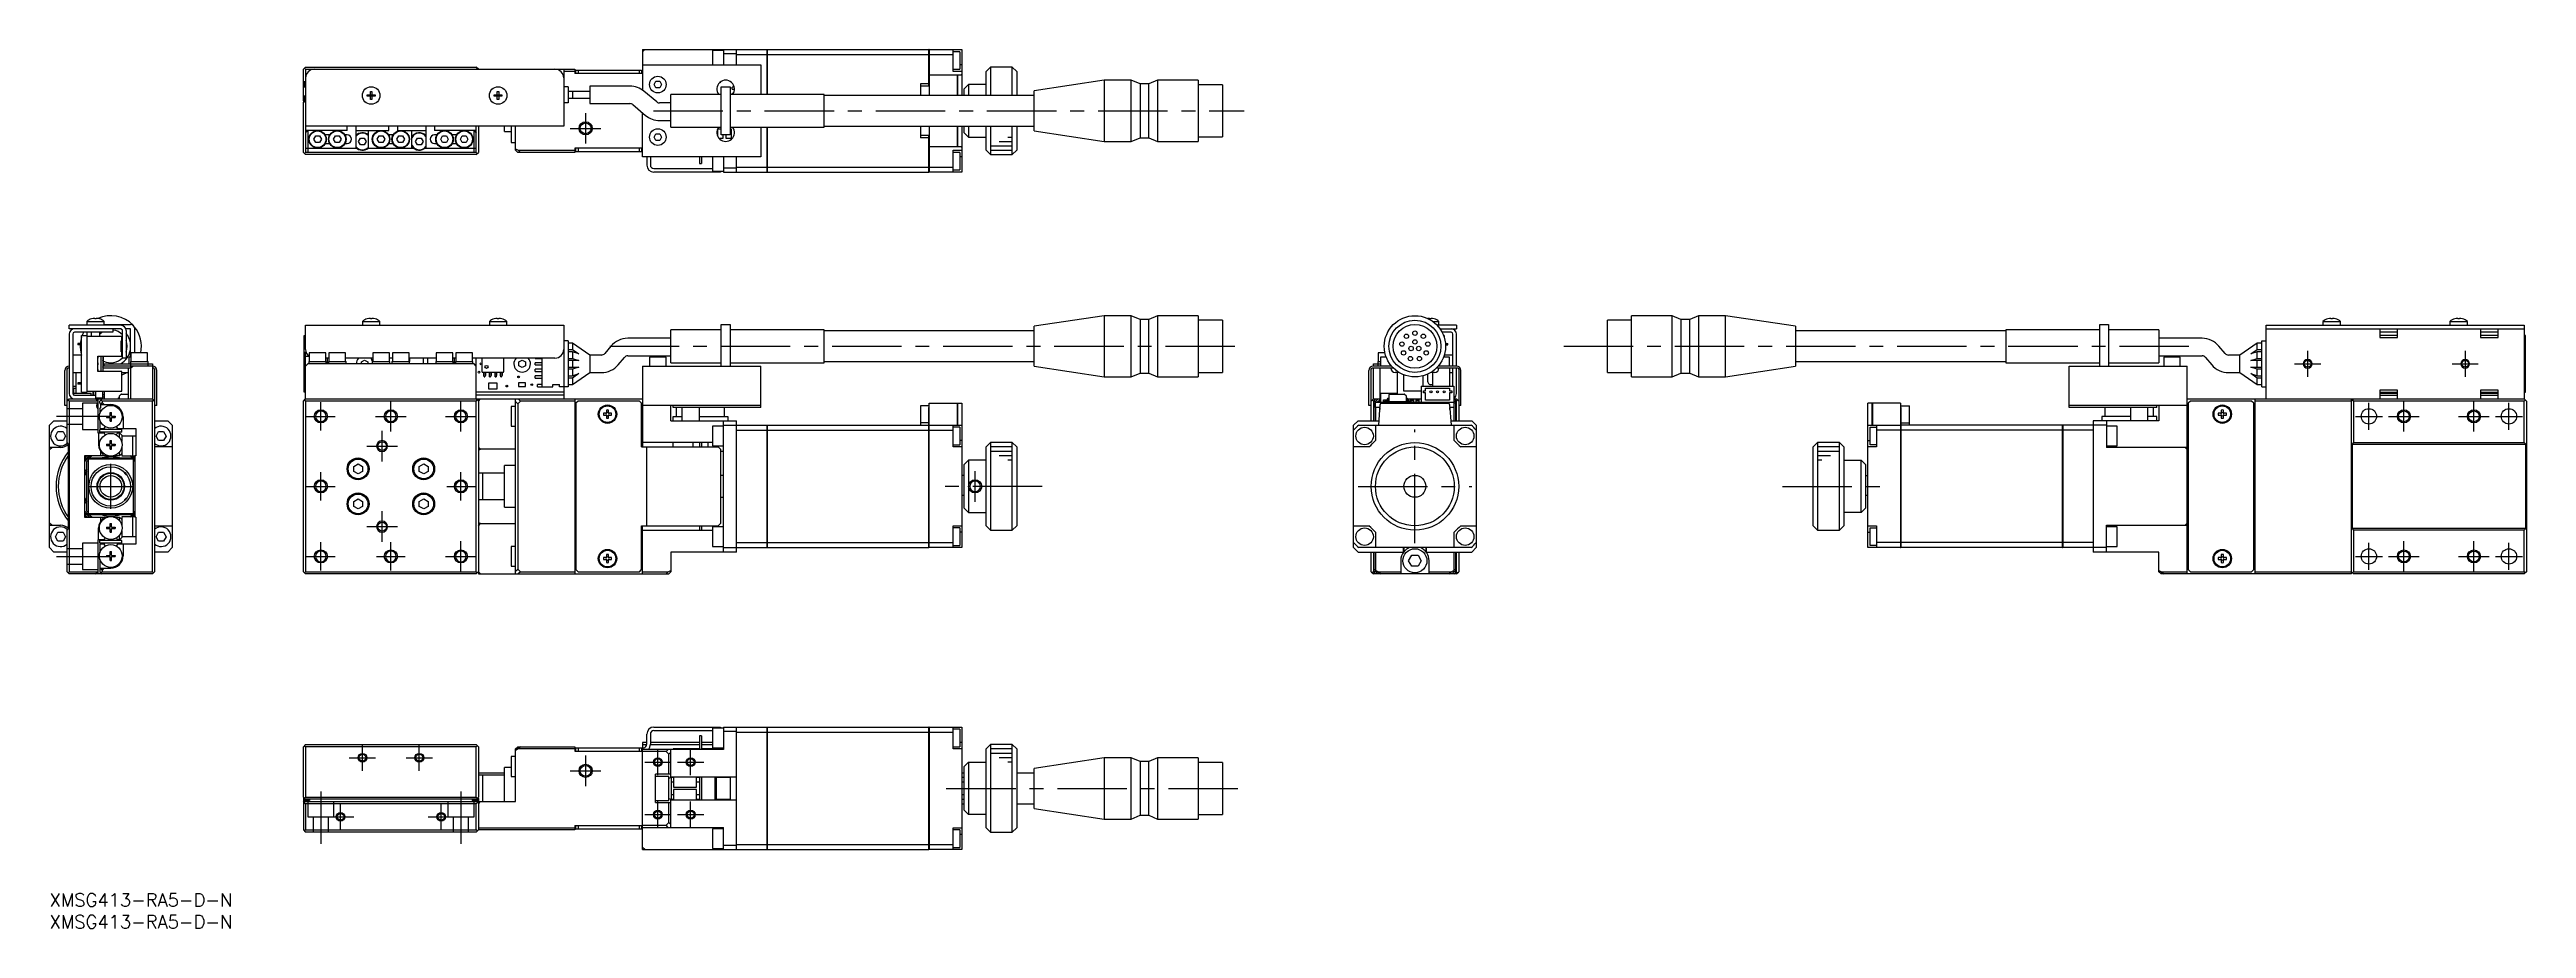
# Model space of a CAD drawing. Extents: x 0 to 566, y -8 to 193.
import ezdxf

# ---------------------------------------------------------------- set-up
doc = ezdxf.new("R2010")
doc.units = 0
doc.header["$LTSCALE"] = 0.5
doc.linetypes.add('CENTER', pattern=[50.8, 31.75, -6.35, 6.35, -6.35])
doc.linetypes.add('DASHED', pattern=[19.05, 12.7, -6.35])
for name, color, linetype in [('MSM_CENTER', 1, 'CENTER'), ('MSM_CONTINUOUS', 7, 'CONTINUOUS'), ('MSM_DASHED', 4, 'DASHED'), ('MSM_NARROW', 5, 'CONTINUOUS'), ('MSM_PART_NUMBER', 7, 'CONTINUOUS')]:
    doc.layers.add(name, color=color, linetype=linetype)
doc.styles.get("Standard").update_dxf_attribs({"font": 'txt.shx', "height": 1, "bigfont": 'bigfont.shx'})

# ---------------------------------------------------------------- blocks, each defined once
blk = doc.blocks.new('*U2')
at = {"layer": 'MSM_PART_NUMBER'}
blk.add_text('XMSG413-RA5-D-N', height=3, dxfattribs=at).set_placement((0, -3))
blk = doc.blocks.new('*U3')
at = {"layer": 'MSM_PART_NUMBER'}
blk.add_text('XMSG413-RA5-D-N', height=3, dxfattribs=at).set_placement((0, -8))

msp = doc.modelspace()

# ---------------------------------------------------------------- linework, layer by layer
at = {"layer": 'MSM_CENTER'}
for p, q in [((122.500003, 178.299999), (122.500003, 171.299999)), ((138.000003, 178.8), (273.000003, 178.8)), ((119.000003, 174.799999), (126.000003, 174.799999)), ((128.000003, 125), (273.000003, 125)), ((346.000003, 125), (491.000003, 125)), ((513.000003, 121), (519.000003, 121)), ((516.000003, 124), (516.000003, 118)), ((549.000003, 121), (555.000003, 121)), ((552.000003, 124), (552.000003, 118)), ((13.393954, 109), (1.573791, 109)), ((58.750003, 109), (65.250003, 109)), ((62.000003, 105.75), (62.000003, 112.25)), ((74.500003, 109), (81.500003, 109)), ((78.000003, 105.5), (78.000003, 112.5)), ((90.500003, 109), (97.500003, 109)), ((94.000003, 105.5), (94.000003, 112.5)), ((526.900003, 109), (533.100003, 109)), ((530.000003, 105.9), (530.000003, 112.1)), ((534.500003, 109), (541.500003, 109)), ((538.000003, 105.5), (538.000003, 112.5)), ((550.500003, 109), (557.500003, 109)), ((554.000003, 105.5), (554.000003, 112.5)), ((558.900003, 109), (565.100003, 109)), ((562.000003, 105.9), (562.000003, 112.1)), ((72.500003, 102.2), (79.500003, 102.2)), ((76.000003, 98.7), (76.000003, 105.7)), ((312.000003, 80), (312.000003, 106)), ((14.000001, 87.85), (14.000001, 98.15)), ((62.000003, 89.75), (62.000003, 96.25)), ((94.000003, 89.75), (94.000003, 96.25)), ((211.499999, 89.499923), (211.499999, 96.499923)), ((8.850001, 93), (19.150001, 93)), ((58.750003, 93), (65.250003, 93)), ((90.750003, 93), (97.250003, 93)), ((226.859513, 93), (203.710905, 93)), ((299.000003, 93), (325.000003, 93)), ((396.000003, 93), (419.832639, 93)), ((76.000003, 80.3), (76.000003, 87.3)), ((62.000003, 73.75), (62.000003, 80.25)), ((72.500003, 83.8), (79.500003, 83.8)), ((78.000003, 73.75), (78.000003, 80.25)), ((94.000003, 73.5), (94.000003, 80.5)), ((530.000003, 73.9), (530.000003, 80.1)), ((538.000003, 73.5), (538.000003, 80.5)), ((554.000003, 73.5), (554.000003, 80.5)), ((562.000003, 73.9), (562.000003, 80.1)), ((1.573791, 77), (13.393954, 77)), ((58.750003, 77), (65.250003, 77)), ((74.750003, 77), (81.250003, 77)), ((90.500003, 77), (97.500003, 77)), ((526.900003, 77), (533.100003, 77)), ((534.500003, 77), (541.500003, 77)), ((550.500003, 77), (557.500003, 77)), ((558.900003, 77), (565.100003, 77)), ((71.500003, 28.000001), (71.500003, 34.000001)), ((84.500003, 28.000001), (84.500003, 34.000001)), ((68.500003, 31.000001), (74.500003, 31.000001)), ((81.500003, 31.000001), (87.500003, 31.000001)), ((122.500003, 31.500001), (122.500003, 24.500001)), ((136.000003, 30), (142.000003, 30)), ((139.000003, 27), (139.000003, 33)), ((143.500003, 30), (149.500003, 30)), ((146.500003, 27), (146.500003, 33)), ((62.000003, 23.264857), (62.000003, 11.326492)), ((94.000003, 23.264857), (94.000003, 11.326492)), ((119.000003, 28.000001), (126.000003, 28.000001)), ((204.894709, 24), (273.000003, 24)), ((63.500003, 17.500001), (69.500003, 17.500001)), ((66.500003, 14.500001), (66.500003, 20.500001)), ((86.500003, 17.500001), (92.500003, 17.500001)), ((89.500003, 14.500001), (89.500003, 20.500001)), ((136.000003, 18), (142.000003, 18)), ((139.000003, 15), (139.000003, 21)), ((143.500003, 18), (149.500003, 18)), ((146.500003, 15), (146.500003, 21))]:
    msp.add_line(p, q, dxfattribs=at)
at = {"layer": 'MSM_CONTINUOUS'}
for p, q in [((135.500003, 192.3), (136.000003, 192.8)), ((135.500003, 192.8), (163.950003, 192.8)), ((135.500003, 192.8), (135.500003, 183.538675)), ((151.500003, 192.55), (151.500003, 189.3)), ((154.000003, 192.55), (151.500003, 192.55)), ((154.000003, 192.8), (154.000003, 189.3)), ((157.000003, 189.3), (157.000003, 192.8)), ((163.950003, 182.55), (163.950003, 192.8)), ((164.000003, 192.79), (163.950003, 192.79)), ((164.000003, 192.8), (200.950003, 192.8)), ((164.000003, 192.8), (164.000003, 182.55)), ((200.950003, 184.453), (200.950003, 192.8)), ((201.000003, 192.79), (200.950003, 192.79)), ((201.000003, 192.8), (208.500003, 192.8)), ((201.000003, 192.8), (201.000003, 182.3)), ((206.500003, 187.8), (206.500003, 192.8)), ((208.500003, 192.8), (208.500003, 182.3)), ((58.500003, 188.799999), (58.000003, 188.299999)), ((58.000003, 181.099999), (58.000003, 188.299999)), ((58.500003, 188.299999), (58.250003, 188.549999)), ((58.500003, 188.799999), (97.500003, 188.799999)), ((58.500003, 188.299999), (120.000003, 188.299999)), ((58.500003, 188.299999), (58.500003, 169.299999)), ((98.000003, 188.299999), (97.500003, 188.799999)), ((97.750003, 188.549999), (97.500003, 188.299999)), ((117.500003, 188.299999), (117.500003, 175.299999)), ((120.000003, 187.799999), (117.500003, 187.799999)), ((120.000003, 188.299999), (120.000003, 187.299999)), ((135.500003, 187.299999), (120.000003, 187.299999)), ((120.300003, 187.299999), (120.300003, 188.099999)), ((120.300003, 188.099999), (135.300003, 188.099999)), ((120.800003, 188.099999), (120.800003, 187.299999)), ((134.800003, 187.299999), (134.800003, 188.099999)), ((135.300003, 188.099999), (135.300003, 187.299999)), ((135.500003, 189.3), (162.500003, 189.3)), ((157.000003, 191.8), (154.000003, 191.8)), ((157.000003, 191.645233), (163.950003, 191.645233)), ((162.500003, 189.3), (162.500003, 182.55)), ((164.000003, 191.641339), (163.950003, 191.641339)), ((164.000003, 191.645233), (200.950003, 191.645233)), ((201.000003, 191.641339), (200.950003, 191.641339)), ((201.000003, 191.645233), (206.500003, 191.645233)), ((201.000003, 187.05), (207.450003, 187.05)), ((208.000003, 192.3), (206.500003, 192.3)), ((206.500003, 188.3), (208.000003, 188.3)), ((208.500003, 187.8), (206.500003, 187.8)), ((207.450003, 182.3), (207.450003, 187.05)), ((207.500003, 187), (207.450003, 187)), ((207.500003, 187.05), (208.300003, 187.05)), ((207.500003, 187.05), (207.500003, 182.3)), ((208.000003, 192.3), (208.000003, 188.3)), ((208.500003, 189.3), (208.000003, 189.3)), ((208.300003, 187.029022), (208.300003, 187.05)), ((208.500003, 187.029022), (208.300003, 187.029022)), ((215.000003, 188.8), (214.000003, 187.8)), ((214.000003, 182.3), (214.000003, 187.8)), ((215.000003, 188.8), (215.000003, 182.3)), ((220.000003, 188.8), (215.000003, 188.8)), ((220.000003, 182.3), (220.000003, 188.8)), ((221.000003, 187.8), (220.000003, 188.8)), ((221.000003, 187.8), (221.000003, 182.3)), ((58.000003, 181.799999), (58.500003, 182.299999)), ((58.500003, 181.799999), (58.000003, 181.799999)), ((58.000003, 181.599999), (58.500003, 181.599999)), ((58.500003, 181.299999), (58.000003, 180.799999)), ((58.200003, 185.499999), (58.200003, 184.299999)), ((58.200003, 185.499999), (58.500003, 185.499999)), ((58.200003, 184.299999), (58.500003, 184.299999)), ((58.500003, 181.399999), (58.400003, 181.399999)), ((72.613641, 182.119999), (72.613641, 182.479999)), ((72.613641, 182.479999), (73.320003, 182.479999)), ((73.320003, 182.119999), (72.613641, 182.119999)), ((73.320003, 183.18636), (73.680003, 183.18636)), ((73.320003, 182.479999), (73.320003, 183.18636)), ((73.330375, 182.469627), (73.320003, 182.479999)), ((73.330375, 182.130371), (73.320003, 182.119999)), ((73.320003, 181.413638), (73.320003, 182.119999)), ((73.680003, 181.413638), (73.320003, 181.413638)), ((73.330375, 182.469627), (73.669631, 182.469627)), ((73.330375, 182.130371), (73.330375, 182.469627)), ((73.669631, 182.130371), (73.330375, 182.130371)), ((73.669631, 182.469627), (73.680003, 182.479999)), ((73.669631, 182.469627), (73.669631, 182.130371)), ((73.669631, 182.130371), (73.680003, 182.119999)), ((73.680003, 183.18636), (73.680003, 182.479999)), ((73.680003, 182.479999), (74.386364, 182.479999)), ((74.386364, 182.119999), (73.680003, 182.119999)), ((73.680003, 182.119999), (73.680003, 181.413638)), ((74.386364, 182.479999), (74.386364, 182.119999)), ((101.613641, 182.479999), (102.320003, 182.479999)), ((101.613641, 182.119999), (101.613641, 182.479999)), ((102.320003, 182.119999), (101.613641, 182.119999)), ((102.320003, 183.18636), (102.680003, 183.18636)), ((102.320003, 182.479999), (102.320003, 183.18636)), ((102.330375, 182.469627), (102.320003, 182.479999)), ((102.330375, 182.130371), (102.320003, 182.119999)), ((102.320003, 181.413638), (102.320003, 182.119999)), ((102.680003, 181.413638), (102.320003, 181.413638)), ((102.330375, 182.469627), (102.669631, 182.469627)), ((102.330375, 182.130371), (102.330375, 182.469627)), ((102.669631, 182.130371), (102.330375, 182.130371)), ((102.669631, 182.469627), (102.680003, 182.479999)), ((102.669631, 182.469627), (102.669631, 182.130371)), ((102.669631, 182.130371), (102.680003, 182.119999)), ((102.680003, 183.18636), (102.680003, 182.479999)), ((102.680003, 182.479999), (103.386364, 182.479999)), ((102.680003, 182.119999), (102.680003, 181.413638)), ((103.386364, 182.119999), (102.680003, 182.119999)), ((103.386364, 182.479999), (103.386364, 182.119999)), ((118.500003, 184.299999), (117.500003, 184.299999)), ((118.500003, 184.299999), (118.500003, 180.599999)), ((123.500003, 183.199999), (118.500003, 183.199999)), ((118.500003, 181.699999), (123.500003, 181.699999)), ((119.500003, 183.199999), (119.500003, 181.699999)), ((132.62203, 184.449999), (123.500003, 184.449999)), ((123.500003, 184.449999), (123.500003, 180.449999)), ((138.759331, 180.827229), (135.835968, 183.280221)), ((138.133978, 184.8), (138.56699, 185.55)), ((138.56699, 184.05), (138.133978, 184.8)), ((138.56699, 185.55), (139.433016, 185.55)), ((139.433016, 184.05), (138.56699, 184.05)), ((139.433016, 185.55), (139.866028, 184.8)), ((139.866028, 184.8), (139.433016, 184.05)), ((142.000003, 175.05), (142.000003, 182.55)), ((153.500003, 182.55), (142.000003, 182.55)), ((153.500003, 184.3), (155.500003, 184.3)), ((153.500003, 173.3), (153.500003, 184.3)), ((155.500003, 184.3), (155.500003, 173.3)), ((177.000003, 182.55), (155.500003, 182.55)), ((156.454325, 184.225002), (156.000003, 184.225002)), ((156.000003, 183.725002), (156.000003, 184.225002)), ((156.000003, 183.725002), (156.498596, 183.725002)), ((156.000003, 182.55), (156.000003, 182.725002)), ((156.186532, 182.725002), (156.000003, 182.725002)), ((177.000003, 175.05), (177.000003, 182.55)), ((225.000003, 182.3), (177.000003, 182.3)), ((200.950003, 184.953), (199.000003, 184.953)), ((199.000003, 184.953), (199.000003, 182.3)), ((201.000003, 184.453), (199.000003, 184.453)), ((209.000003, 183.8), (210.000003, 184.8)), ((209.000003, 182.3), (209.000003, 183.8)), ((210.000003, 184.8), (210.000003, 182.3)), ((214.000003, 184.8), (210.000003, 184.8)), ((241.000003, 185.8), (225.000003, 183.37)), ((225.000003, 174.23), (225.000003, 183.37)), ((241.000003, 185.8), (241.000003, 171.8)), ((247.200003, 185.8), (241.000003, 185.8)), ((247.200003, 171.8), (247.200003, 185.8)), ((249.200003, 184.95), (247.200003, 185.8)), ((249.200003, 184.95), (249.200003, 172.65)), ((251.200003, 184.95), (249.200003, 184.95)), ((253.200003, 185.8), (251.200003, 184.95)), ((251.200003, 172.65), (251.200003, 184.95)), ((253.200003, 185.8), (253.200003, 171.8)), ((262.500003, 185.8), (253.200003, 185.8)), ((262.500003, 185.8), (262.500003, 171.8)), ((268.000003, 184.75), (262.500003, 184.75)), ((268.000003, 184.75), (268.000003, 172.85)), ((58.100003, 180.999999), (58.000003, 181.099999)), ((58.000003, 169.299999), (58.000003, 180.799999)), ((58.100003, 180.899999), (58.100003, 181.099999)), ((58.500003, 180.799999), (58.250003, 181.049999)), ((118.500003, 180.599999), (117.500003, 180.599999)), ((123.500003, 180.449999), (132.62203, 180.449999)), ((133.264818, 180.216043), (136.18818, 177.763051)), ((135.500003, 168.3), (135.500003, 178.3405)), ((142.000003, 180.593273), (139.402118, 180.593273)), ((139.402118, 176.593273), (142.000003, 176.593273)), ((117.500003, 175.299999), (58.500003, 175.299999)), ((58.500003, 173.799999), (59.000003, 174.299999)), ((68.000003, 174.299999), (58.500003, 174.299999)), ((58.500003, 170.299999), (70.177127, 170.299999)), ((59.000003, 174.299999), (59.000003, 169.299999)), ((60.383978, 172.299999), (60.81699, 173.049999)), ((60.81699, 171.549999), (60.383978, 172.299999)), ((60.81699, 173.049999), (61.683016, 173.049999)), ((61.683016, 171.549999), (60.81699, 171.549999)), ((61.683016, 173.049999), (62.116028, 172.299999)), ((62.116028, 172.299999), (61.683016, 171.549999)), ((64.017952, 173.299999), (62.982054, 173.299999)), ((62.982054, 171.299999), (64.017952, 171.299999)), ((64.883978, 172.299999), (65.31699, 173.049999)), ((65.31699, 171.549999), (64.883978, 172.299999)), ((65.31699, 173.049999), (66.183016, 173.049999)), ((66.183016, 171.549999), (65.31699, 171.549999)), ((66.183016, 173.049999), (66.616028, 172.299999)), ((66.616028, 172.299999), (66.183016, 171.549999)), ((68.000003, 173.299999), (67.482054, 173.299999)), ((67.482054, 171.299999), (68.000003, 171.299999)), ((68.000003, 174.299999), (68.000003, 175.299999)), ((70.000003, 175.299999), (70.000003, 170.299999)), ((70.000003, 174.299999), (77.500003, 174.299999)), ((70.633978, 171.799999), (71.06699, 172.549999)), ((71.06699, 171.049999), (70.633978, 171.799999)), ((71.06699, 172.549999), (71.933016, 172.549999)), ((71.933016, 171.049999), (71.06699, 171.049999)), ((71.933016, 172.549999), (72.366028, 171.799999)), ((72.366028, 171.799999), (71.933016, 171.049999)), ((72.800003, 174.299999), (72.800003, 170.299999)), ((72.800003, 170.299999), (83.177127, 170.299999)), ((74.883978, 172.299999), (75.31699, 173.049999)), ((75.31699, 171.549999), (74.883978, 172.299999)), ((75.31699, 173.049999), (76.183016, 173.049999)), ((76.183016, 171.549999), (75.31699, 171.549999)), ((76.183016, 173.049999), (76.616028, 172.299999)), ((76.616028, 172.299999), (76.183016, 171.549999)), ((78.517952, 173.299999), (77.482054, 173.299999)), ((77.482054, 171.299999), (78.517952, 171.299999)), ((77.500003, 174.299999), (77.500003, 175.299999)), ((79.383978, 172.299999), (79.81699, 173.049999)), ((79.81699, 171.549999), (79.383978, 172.299999)), ((79.500003, 175.299999), (79.500003, 174.299999)), ((79.500003, 174.299999), (86.000003, 174.299999)), ((79.81699, 173.049999), (80.683016, 173.049999)), ((80.683016, 171.549999), (79.81699, 171.549999)), ((80.683016, 173.049999), (81.116028, 172.299999)), ((81.116028, 172.299999), (80.683016, 171.549999)), ((82.800003, 170.299999), (82.800003, 174.299999)), ((83.633978, 171.799999), (84.06699, 172.549999)), ((84.06699, 171.049999), (83.633978, 171.799999)), ((84.06699, 172.549999), (84.933016, 172.549999)), ((84.933016, 171.049999), (84.06699, 171.049999)), ((84.933016, 172.549999), (85.366028, 171.799999)), ((85.366028, 171.799999), (84.933016, 171.049999)), ((85.822879, 170.299999), (97.500003, 170.299999)), ((86.000003, 175.299999), (86.000003, 170.299999)), ((88.000003, 175.299999), (88.000003, 174.299999)), ((97.500003, 174.299999), (88.000003, 174.299999)), ((88.517952, 173.299999), (88.000003, 173.299999)), ((88.000003, 171.299999), (88.517952, 171.299999)), ((89.383978, 172.299999), (89.81699, 173.049999)), ((89.81699, 171.549999), (89.383978, 172.299999)), ((89.81699, 173.049999), (90.683016, 173.049999)), ((90.683016, 171.549999), (89.81699, 171.549999)), ((90.683016, 173.049999), (91.116028, 172.299999)), ((91.116028, 172.299999), (90.683016, 171.549999)), ((93.017952, 173.299999), (91.982054, 173.299999)), ((91.982054, 171.299999), (93.017952, 171.299999)), ((93.883978, 172.299999), (94.31699, 173.049999)), ((94.31699, 171.549999), (93.883978, 172.299999)), ((94.31699, 173.049999), (95.183016, 173.049999)), ((95.183016, 171.549999), (94.31699, 171.549999)), ((95.183016, 173.049999), (95.616028, 172.299999)), ((95.616028, 172.299999), (95.183016, 171.549999)), ((97.000003, 174.299999), (97.500003, 173.799999)), ((97.000003, 169.299999), (97.000003, 174.299999)), ((97.500003, 169.299999), (97.500003, 175.299999)), ((98.000003, 175.299999), (98.000003, 169.299999)), ((104.000003, 174.049999), (104.000003, 175.299999)), ((104.000003, 174.049999), (105.500003, 174.049999)), ((105.500003, 175.299999), (105.500003, 171.549999)), ((105.500003, 171.549999), (106.500003, 171.549999)), ((106.500003, 169.799999), (106.500003, 175.299999)), ((106.500003, 170.106185), (107.112375, 169.799999)), ((135.500003, 170.299999), (120.000003, 170.299999)), ((120.000003, 170.299999), (120.000003, 169.299999)), ((120.300003, 169.499999), (120.300003, 170.299999)), ((120.800003, 170.299999), (120.800003, 169.499999)), ((134.800003, 169.499999), (134.800003, 170.299999)), ((135.300003, 170.299999), (135.300003, 169.499999)), ((138.133978, 172.8), (138.56699, 173.55)), ((138.56699, 172.05), (138.133978, 172.8)), ((138.56699, 173.55), (139.433016, 173.55)), ((139.433016, 172.05), (138.56699, 172.05)), ((139.433016, 173.55), (139.866028, 172.8)), ((139.866028, 172.8), (139.433016, 172.05)), ((142.000003, 175.05), (153.500003, 175.05)), ((152.667503, 174.577502), (152.667503, 172.998786)), ((153.500003, 174.577502), (152.667503, 174.577502)), ((152.917126, 172.577502), (153.917503, 172.577502)), ((155.500003, 173.3), (153.500003, 173.3)), ((153.917503, 172.577502), (153.917503, 173.3)), ((154.572503, 173.3), (154.572503, 172.577502)), ((154.572503, 172.577502), (155.822503, 172.577502)), ((155.500003, 175.05), (177.000003, 175.05)), ((155.822503, 174.577502), (155.500003, 174.577502)), ((155.822503, 172.577502), (155.822503, 174.577502)), ((162.500003, 175.05), (162.500003, 168.3)), ((163.950003, 164.8), (163.950003, 175.05)), ((164.000003, 175.05), (164.000003, 164.8)), ((177.000003, 175.3), (225.000003, 175.3)), ((199.000003, 175.3), (199.000003, 172.647)), ((201.000003, 173.147), (199.000003, 173.147)), ((200.950003, 172.647), (199.000003, 172.647)), ((200.950003, 164.8), (200.950003, 173.147)), ((201.000003, 175.3), (201.000003, 164.8)), ((207.450003, 170.55), (201.000003, 170.55)), ((207.450003, 170.55), (207.450003, 175.3)), ((207.500003, 170.6), (207.450003, 170.6)), ((207.500003, 175.3), (207.500003, 170.55)), ((208.300003, 170.55), (207.500003, 170.55)), ((208.300003, 170.570978), (208.500003, 170.570978)), ((208.300003, 170.55), (208.300003, 170.570978)), ((208.500003, 175.3), (208.500003, 164.8)), ((209.000003, 173.8), (209.000003, 175.3)), ((210.000003, 172.8), (209.000003, 173.8)), ((210.000003, 175.3), (210.000003, 172.8)), ((210.000003, 172.8), (214.000003, 172.8)), ((214.000003, 169.8), (214.000003, 175.3)), ((215.000003, 175.3), (215.000003, 168.8)), ((220.000003, 168.8), (220.000003, 175.3)), ((221.000003, 175.3), (221.000003, 169.8)), ((225.000003, 174.23), (241.000003, 171.8)), ((241.000003, 171.8), (247.200003, 171.8)), ((247.200003, 171.8), (249.200003, 172.65)), ((249.200003, 172.65), (251.200003, 172.65)), ((251.200003, 172.65), (253.200003, 171.8)), ((253.200003, 171.8), (262.500003, 171.8)), ((262.500003, 172.85), (268.000003, 172.85)), ((58.000003, 169.299999), (58.500003, 168.799999)), ((58.250003, 169.049999), (58.500003, 169.299999)), ((97.500003, 169.299999), (58.500003, 169.299999)), ((97.500003, 168.799999), (58.500003, 168.799999)), ((97.500003, 169.299999), (97.750003, 169.049999)), ((97.500003, 168.799999), (98.000003, 169.299999)), ((107.000003, 169.299999), (106.500003, 169.799999)), ((120.000003, 169.299999), (107.000003, 169.299999)), ((107.112375, 169.799999), (120.000003, 169.799999)), ((107.112375, 169.799999), (107.612375, 169.299999)), ((120.300003, 169.499999), (135.500003, 169.499999)), ((162.500003, 168.3), (135.500003, 168.3)), ((136.500003, 168.3), (136.500003, 166.399999)), ((137.300003, 168.3), (137.300003, 166.399999)), ((138.100003, 165.599999), (151.500003, 165.599999)), ((153.300003, 164.799999), (138.100003, 164.799999)), ((148.500003, 168.3), (148.500003, 166.8)), ((148.500003, 166.8), (149.000003, 166.8)), ((149.000003, 168.3), (149.000003, 166.8)), ((151.500003, 168.3), (151.500003, 165.05)), ((151.500003, 165.05), (154.000003, 165.05)), ((152.800003, 164.799999), (152.800003, 165.05)), ((153.300003, 165.05), (153.300003, 164.799999)), ((154.000003, 168.3), (154.000003, 164.8)), ((154.000003, 165.8), (157.000003, 165.8)), ((154.000003, 164.8), (163.950003, 164.8)), ((157.000003, 164.8), (157.000003, 168.3)), ((157.000003, 165.954767), (163.950003, 165.954767)), ((164.000003, 165.95866), (163.950003, 165.95866)), ((164.000003, 164.81), (163.950003, 164.81)), ((164.000003, 165.954767), (200.950003, 165.954767)), ((164.000003, 164.8), (200.950003, 164.8)), ((201.000003, 165.95866), (200.950003, 165.95866)), ((201.000003, 164.81), (200.950003, 164.81)), ((201.000003, 165.954767), (206.500003, 165.954767)), ((208.500003, 164.8), (201.000003, 164.8)), ((206.500003, 169.8), (208.500003, 169.8)), ((206.500003, 164.8), (206.500003, 169.8)), ((208.000003, 169.3), (206.500003, 169.3)), ((206.500003, 165.3), (208.000003, 165.3)), ((208.000003, 169.3), (208.000003, 165.3)), ((208.500003, 168.3), (208.000003, 168.3)), ((214.000003, 169.8), (215.000003, 168.8)), ((215.000003, 168.8), (220.000003, 168.8)), ((220.000003, 168.8), (221.000003, 169.8)), ((8.500001, 130.698), (12.500001, 130.698)), ((8.500001, 130.698), (8.500001, 129.8)), ((9.61364, 131.269522), (9.611385, 131.274145)), ((10.320001, 131.269522), (10.320001, 131.389859)), ((10.680001, 131.269522), (10.320001, 131.269522)), ((10.680001, 131.389859), (10.680001, 131.269522)), ((11.388617, 131.274145), (11.386363, 131.269522)), ((12.500001, 129.8), (12.500001, 130.698)), ((71.500003, 130.698), (71.500003, 129.8)), ((71.500003, 130.698), (75.500003, 130.698)), ((72.613641, 131.269522), (72.611387, 131.274145)), ((73.320003, 131.269522), (73.320003, 131.389859)), ((73.680003, 131.269522), (73.320003, 131.269522)), ((73.680003, 131.389859), (73.680003, 131.269522)), ((74.388619, 131.274145), (74.386364, 131.269522)), ((75.500003, 129.8), (75.500003, 130.698)), ((100.500003, 130.698), (100.500003, 129.8)), ((100.500003, 130.698), (104.500003, 130.698)), ((101.613641, 131.269522), (101.611387, 131.274145)), ((102.320003, 131.269522), (102.320003, 131.389859)), ((102.680003, 131.269522), (102.320003, 131.269522)), ((102.680003, 131.389859), (102.680003, 131.269522)), ((103.388619, 131.274145), (103.386364, 131.269522)), ((104.500003, 129.8), (104.500003, 130.698)), ((241.000003, 132), (225.000003, 129.57)), ((241.000003, 132), (241.000003, 118)), ((247.200003, 132), (241.000003, 132)), ((247.200003, 118), (247.200003, 132)), ((249.200003, 131.15), (247.200003, 132)), ((249.200003, 131.15), (249.200003, 118.85)), ((251.200003, 131.15), (249.200003, 131.15)), ((253.200003, 132), (251.200003, 131.15)), ((251.200003, 118.85), (251.200003, 131.15)), ((253.200003, 132), (253.200003, 118)), ((262.500003, 132), (253.200003, 132)), ((262.500003, 132), (262.500003, 118)), ((268.000003, 130.95), (262.500003, 130.95)), ((268.000003, 130.95), (268.000003, 119.05)), ((315.320002, 131.269522), (315.320002, 131.389859)), ((315.680002, 131.269522), (315.320002, 131.269522)), ((315.680002, 131.389859), (315.680002, 131.269522)), ((316.066059, 130.698), (317.500002, 130.698)), ((316.388618, 131.274145), (316.386364, 131.269522)), ((317.500002, 129.8), (317.500002, 130.698)), ((361.500003, 130.95), (356.000003, 130.95)), ((356.000003, 119.05), (356.000003, 130.95)), ((370.800003, 132), (361.500003, 132)), ((361.500003, 118), (361.500003, 132)), ((372.800003, 131.15), (370.800003, 132)), ((370.800003, 118), (370.800003, 132)), ((374.800003, 131.15), (372.800003, 131.15)), ((372.800003, 131.15), (372.800003, 118.85)), ((376.800003, 132), (374.800003, 131.15)), ((374.800003, 118.85), (374.800003, 131.15)), ((383.000003, 132), (376.800003, 132)), ((376.800003, 132), (376.800003, 118)), ((399.000003, 129.57), (383.000003, 132)), ((383.000003, 118), (383.000003, 132)), ((519.500003, 130.698), (523.500003, 130.698)), ((519.500003, 130.698), (519.500003, 129.8)), ((520.613641, 131.269522), (520.611387, 131.274145)), ((521.320003, 131.269522), (521.320003, 131.389859)), ((521.680003, 131.269522), (521.320003, 131.269522)), ((521.680003, 131.389859), (521.680003, 131.269522)), ((522.388619, 131.274145), (522.386364, 131.269522)), ((523.500003, 129.8), (523.500003, 130.698)), ((548.500003, 130.698), (552.500003, 130.698)), ((548.500003, 130.698), (548.500003, 129.8)), ((549.613641, 131.269522), (549.611387, 131.274145)), ((550.320003, 131.269522), (550.320003, 131.389859)), ((550.680003, 131.269522), (550.320003, 131.269522)), ((550.680003, 131.389859), (550.680003, 131.269522)), ((551.388619, 131.274145), (551.386364, 131.269522)), ((552.500003, 129.8), (552.500003, 130.698)), ((4.500001, 129), (4.500001, 129.8)), ((16.300001, 129.8), (4.500001, 129.8)), ((16.200001, 129), (4.500001, 129)), ((4.500001, 127.8), (4.500001, 114.2)), ((5.300001, 127.8), (5.300001, 114.2)), ((14.500001, 128.2), (5.700001, 128.2)), ((6.500001, 125.625), (6.500001, 125.375)), ((7.300001, 125.625), (6.500001, 125.625)), ((7.300001, 125.375), (6.500001, 125.375)), ((7.300001, 114.5), (7.300001, 127.5)), ((7.300001, 127.5), (8.500001, 127.5)), ((8.5, 128.2), (8.5, 114.5)), ((16.500001, 127.25), (8.500001, 127.25)), ((9.500019, 128.199981), (9.5, 127.25)), ((9.500001, 127.3), (11.500001, 127.3)), ((9.500001, 127.3), (9.550001, 127.25)), ((11.450001, 127.25), (11.500001, 127.3)), ((11.500001, 127.3), (11.500001, 128.199981)), ((12.500001, 130), (18.5, 130)), ((14.500001, 129), (14.500001, 128.2)), ((16.400001, 123.75), (16.400001, 126.25)), ((16.500001, 126.25), (16.400001, 126.25)), ((16.400001, 125.45), (16.500001, 125.45)), ((16.400001, 125.075), (16.500001, 125.075)), ((16.400001, 124.925), (16.500001, 124.925)), ((16.400001, 124.55), (16.500001, 124.55)), ((16.500001, 126.25), (16.500001, 127.25)), ((16.500001, 124.55), (16.500001, 125.45)), ((16.700001, 122.3), (16.700001, 128.5)), ((18.5, 129), (17.431372, 129)), ((17.500001, 128.6), (17.500001, 122.3)), ((18.5, 122.5), (18.5, 129)), ((19.5, 123.5), (19.5, 129)), ((58.200003, 114.5), (58.200003, 127.5)), ((58.200003, 127.5), (58.500003, 127.5)), ((58.500003, 129.8), (117.500003, 129.8)), ((58.500003, 124.3), (58.500003, 129.8)), ((117.500003, 129.8), (117.500003, 113)), ((118.500003, 126.25), (117.500003, 126.25)), ((118.500003, 126.25), (118.500003, 115.75)), ((119.500003, 125.75), (118.500003, 125.75)), ((123.500003, 123), (119.500003, 125.75)), ((119.500003, 125.75), (119.500003, 124.25)), ((128.282642, 125.044161), (126.867124, 123.357213)), ((142.000003, 126.830223), (132.112864, 126.830223)), ((153.500003, 128.75), (142.000003, 128.75)), ((142.000003, 121.25), (142.000003, 128.75)), ((153.500003, 130), (155.500003, 130)), ((153.500003, 120.5), (153.500003, 130)), ((155.500003, 130), (155.500003, 120.5)), ((177.000003, 128.75), (155.500003, 128.75)), ((177.000003, 121.25), (177.000003, 128.75)), ((225.000003, 128.5), (177.000003, 128.5)), ((225.000003, 120.43), (225.000003, 129.57)), ((321.500002, 129.8), (317.100003, 129.8)), ((317.744566, 129), (321.500002, 129)), ((320.300002, 128.2), (318.225756, 128.2)), ((318.700002, 127.5), (318.538352, 127.5)), ((318.700002, 127.5), (318.700002, 127.027317)), ((318.972046, 125.625), (319.500002, 125.625)), ((318.989952, 125.375), (319.500002, 125.375)), ((319.500002, 125.375), (319.500002, 125.625)), ((320.700002, 120.5), (320.700002, 127.8)), ((321.500002, 129.8), (321.500002, 129)), ((321.500002, 120.5), (321.500002, 127.8)), ((399.000003, 129.57), (399.000003, 120.43)), ((447.000003, 128.5), (399.000003, 128.5)), ((447.000003, 128.75), (447.000003, 121.25)), ((468.500003, 128.75), (447.000003, 128.75)), ((468.500003, 130), (470.500003, 130)), ((468.500003, 120.5), (468.500003, 130)), ((470.500003, 130), (470.500003, 120.5)), ((482.000003, 128.75), (470.500003, 128.75)), ((482.000003, 128.75), (482.000003, 121.25)), ((491.887142, 126.830223), (482.000003, 126.830223)), ((497.132881, 123.357213), (495.717364, 125.044161)), ((504.500003, 125.75), (500.500003, 123)), ((505.500003, 125.75), (504.500003, 125.75)), ((504.500003, 124.25), (504.500003, 125.75)), ((505.500003, 115.75), (505.500003, 126.25)), ((505.500003, 126.25), (506.500003, 126.25)), ((506.500003, 113), (506.500003, 129.8)), ((506.500003, 129.8), (565.500003, 129.8)), ((506.500003, 129), (565.500003, 129)), ((532.500003, 129), (532.500003, 127)), ((536.500003, 128.2), (532.500003, 128.2)), ((536.500003, 127.5), (532.500003, 127.5)), ((532.500003, 127), (536.500003, 127)), ((536.500003, 127), (536.500003, 129)), ((555.500003, 129), (555.500003, 127)), ((559.500003, 128.2), (555.500003, 128.2)), ((559.500003, 127.5), (555.500003, 127.5)), ((555.500003, 127), (559.500003, 127)), ((559.500003, 127), (559.500003, 129)), ((565.500003, 129.8), (565.500003, 113)), ((565.800003, 127.5), (565.500003, 127.5)), ((565.800003, 114.5), (565.800003, 127.5)), ((3.5, 111.5), (3.5, 119.5)), ((4.000001, 103), (4.000001, 119.8)), ((4.499982, 120), (4.2, 120)), ((7.300001, 123), (5.300001, 123)), ((5.300001, 119), (7.300001, 119)), ((6, 119), (6, 114.3)), ((11.000001, 122.75), (16.500001, 122.75)), ((11.000001, 119.25), (11.000001, 122.75)), ((16.500001, 119.25), (11.000001, 119.25)), ((11.700001, 122.75), (11.700001, 119.25)), ((12.200001, 122.75), (12.200001, 119.25)), ((18.500001, 120), (12.200001, 120)), ((23.500001, 120.5), (12.286493, 120.5)), ((12.350001, 121), (12.350001, 122.75)), ((12.500001, 120.5), (12.500001, 121.000002)), ((12.500001, 121), (23.500001, 121)), ((16.500001, 123.75), (16.400001, 123.75)), ((16.500001, 122.75), (16.500001, 123.75)), ((16.500001, 114.75), (16.500001, 119.25)), ((16.500001, 119), (18, 119)), ((17.500001, 122.3), (16.700001, 122.3)), ((18, 120), (18, 113)), ((18.600001, 122.5), (18.1, 122.5)), ((18.1, 122.5), (18.1, 121.000002)), ((18.500001, 121.5), (22.500001, 121.5)), ((18.500001, 121.5), (18.500001, 113)), ((18.500001, 120), (19.000001, 120.5)), ((22.400001, 123.5), (18.600001, 123.5)), ((18.600001, 123.5), (18.600001, 121.5)), ((22.400001, 121.5), (22.400001, 123.5)), ((22.500001, 120.5), (22.500001, 121.5)), ((23.500001, 121), (23.500001, 113)), ((23.8, 120), (23.500001, 120)), ((24.000001, 119.8), (24.000001, 73.5)), ((24.5, 111.5), (24.5, 119.5)), ((58.577114, 123.75), (58.500003, 123.75)), ((58.500003, 113), (58.500003, 123.75)), ((58.500003, 122.75), (59.23608, 122.75)), ((59.000003, 121), (58.500003, 120.5)), ((97.000003, 121), (59.000003, 121)), ((59.250003, 121.5), (63.250003, 121.5)), ((59.250003, 121.5), (59.250003, 121)), ((63.150003, 123.5), (59.350003, 123.5)), ((59.350003, 123.5), (59.350003, 121.5)), ((63.150003, 121.5), (63.150003, 123.5)), ((63.850003, 122.3), (63.150003, 122.3)), ((63.250003, 121), (63.250003, 121.5)), ((63.500003, 121), (63.500003, 122.3)), ((63.750003, 121.5), (67.750003, 121.5)), ((63.750003, 121.5), (63.750003, 121)), ((67.650003, 123.5), (63.850003, 123.5)), ((63.850003, 123.5), (63.850003, 121.5)), ((67.650003, 121.5), (67.650003, 123.5)), ((73.850003, 122.3), (67.650003, 122.3)), ((67.665003, 121.5), (67.665003, 122.3)), ((67.750003, 121), (67.750003, 121.5)), ((71.250003, 121.433013), (72.000003, 121.866026)), ((71.250003, 121), (71.250003, 121.433013)), ((72.000003, 121.866026), (72.750003, 121.433013)), ((72.750003, 121.433013), (72.750003, 121)), ((73.750003, 121.5), (77.750003, 121.5)), ((73.750003, 121.5), (73.750003, 121)), ((77.650003, 123.5), (73.850003, 123.5)), ((73.850003, 123.5), (73.850003, 121.5)), ((77.650003, 121.5), (77.650003, 123.5)), ((78.350003, 122.3), (77.650003, 122.3)), ((77.750003, 121), (77.750003, 121.5)), ((78.250003, 121.5), (82.250003, 121.5)), ((78.250003, 121.5), (78.250003, 121)), ((82.150003, 123.5), (78.350003, 123.5)), ((78.350003, 123.5), (78.350003, 121.5)), ((82.150003, 121.5), (82.150003, 123.5)), ((88.350003, 122.3), (82.150003, 122.3)), ((82.245003, 122.3), (82.245003, 121.5)), ((82.250003, 121), (82.250003, 121.5)), ((85.445003, 121), (85.445003, 122.3)), ((86.372503, 122.3), (86.372503, 121)), ((88.250003, 121.5), (92.250003, 121.5)), ((88.250003, 121.5), (88.250003, 121)), ((92.150003, 123.5), (88.350003, 123.5)), ((88.350003, 123.5), (88.350003, 121.5)), ((92.150003, 121.5), (92.150003, 123.5)), ((92.850003, 122.3), (92.150003, 122.3)), ((92.250003, 121), (92.250003, 121.5)), ((92.500003, 121), (92.500003, 122.3)), ((92.750003, 121.5), (96.750003, 121.5)), ((92.750003, 121.5), (92.750003, 121)), ((96.650003, 123.5), (92.850003, 123.5)), ((92.850003, 123.5), (92.850003, 121.5)), ((96.650003, 121.5), (96.650003, 123.5)), ((115.500003, 122.3), (96.650003, 122.3)), ((96.750003, 121), (96.750003, 121.5)), ((97.500003, 120.5), (97.000003, 121)), ((97.500003, 113), (97.500003, 122.3)), ((98.855003, 119.15), (98.855003, 122.3)), ((103.655003, 119.05), (98.955003, 119.05)), ((99.185003, 119.05), (99.185003, 118.316396)), ((99.615003, 119.05), (99.615003, 118.316396)), ((100.455003, 119.05), (100.455003, 118.316396)), ((100.885003, 119.05), (100.885003, 118.316396)), ((101.725003, 119.05), (101.725003, 118.316396)), ((102.155003, 119.05), (102.155003, 118.316396)), ((102.995003, 119.05), (102.995003, 118.316396)), ((103.425003, 119.05), (103.425003, 118.316396)), ((103.755003, 122.3), (103.755003, 119.15)), ((107.250003, 121.433013), (108.000003, 121.866026)), ((107.250003, 120.566988), (107.250003, 121.433013)), ((108.000003, 120.133975), (107.250003, 120.566988)), ((108.000003, 121.866026), (108.750003, 121.433013)), ((108.750003, 120.566988), (108.000003, 120.133975)), ((108.750003, 121.433013), (108.750003, 120.566988)), ((111.000003, 122.25), (111.000003, 122.3)), ((111.000003, 122.25), (112.500003, 122.25)), ((112.500003, 121.25), (111.000003, 121.25)), ((111.000003, 120.75), (111.000003, 121.25)), ((111.000003, 120.75), (112.500003, 120.75)), ((112.500003, 119.75), (111.000003, 119.75)), ((111.000003, 119.25), (111.000003, 119.75)), ((111.000003, 119.25), (112.500003, 119.25)), ((112.500003, 122.3), (112.500003, 115.75)), ((118.500003, 124.25), (119.500003, 124.25)), ((119.500003, 123.75), (118.500003, 123.75)), ((118.500003, 122.25), (119.500003, 122.25)), ((120.954548, 121.75), (118.500003, 121.75)), ((118.500003, 120.25), (120.954548, 120.25)), ((119.500003, 119.75), (118.500003, 119.75)), ((119.500003, 124.25), (120.954548, 123.25)), ((120.954548, 123.25), (119.500003, 123.75)), ((119.500003, 123.75), (119.500003, 122.25)), ((119.500003, 122.25), (120.954548, 121.75)), ((119.500003, 121.75), (119.500003, 120.25)), ((120.954548, 120.25), (119.500003, 119.75)), ((119.500003, 119.75), (119.500003, 118.25)), ((119.500003, 116.25), (123.500003, 119)), ((123.500003, 123), (123.500003, 119)), ((126.10108, 123), (123.500003, 123)), ((123.500003, 119), (126.10108, 119)), ((129.931302, 120.786062), (131.346819, 122.47301)), ((132.112864, 122.830223), (142.000003, 122.830223)), ((135.500003, 120.5), (162.500003, 120.5)), ((135.500003, 120.5), (135.500003, 102)), ((137.100003, 122.5), (137.100003, 120.5)), ((140.900003, 122.5), (137.100003, 122.5)), ((140.900003, 120.5), (140.900003, 122.5)), ((142.000003, 121.25), (153.500003, 121.25)), ((155.500003, 121.25), (177.000003, 121.25)), ((162.500003, 111), (162.500003, 120.5)), ((177.000003, 121.5), (225.000003, 121.5)), ((225.000003, 120.43), (241.000003, 118)), ((262.500003, 119.05), (268.000003, 119.05)), ((301.500003, 111.5), (301.500003, 119.5)), ((302.000002, 108), (302.000005, 119.8)), ((307.101024, 120), (302.200003, 120)), ((302.500002, 120.5), (302.500002, 121)), ((302.500002, 121), (304.100003, 121)), ((302.500002, 113), (302.500002, 120)), ((306.638101, 120.5), (302.500003, 120.5)), ((303.500002, 121.5), (304.100003, 121.5)), ((303.500002, 121.5), (303.500002, 120.5)), ((305.162606, 123.5), (303.600002, 123.5)), ((303.600002, 123.5), (303.600002, 121.5)), ((304.000003, 120), (304.000003, 113)), ((305.461655, 122.5), (304.100003, 122.5)), ((304.100003, 122.5), (304.100003, 120.5)), ((306.500003, 120.669873), (306.500003, 120.5)), ((308.394452, 119), (307.500003, 119)), ((308.000003, 114.08), (308.000003, 119)), ((316.500003, 119), (315.605555, 119)), ((316.000003, 119), (316.000003, 115.9)), ((321.800003, 120), (316.898983, 120)), ((321.500003, 120.5), (317.361906, 120.5)), ((317.500003, 120.5), (317.500003, 120.669873)), ((319.900003, 122.5), (318.538352, 122.5)), ((318.700002, 122.972684), (318.700002, 122.5)), ((320.700002, 123), (318.708207, 123)), ((319.900003, 120.5), (319.900003, 122.5)), ((320.000003, 115.9), (320.000003, 120)), ((320.000003, 119), (320.700002, 119)), ((320.700002, 115.9), (320.700002, 120)), ((321.500002, 114.2), (321.500002, 120)), ((322.000005, 119.8), (322.000002, 108)), ((322.500003, 111.5), (322.500003, 119.5)), ((356.000003, 119.05), (361.500003, 119.05)), ((383.000003, 118), (399.000003, 120.43)), ((399.000003, 121.5), (447.000003, 121.5)), ((447.000003, 121.25), (468.500003, 121.25)), ((461.500003, 120.5), (488.500003, 120.5)), ((461.500003, 111), (461.500003, 120.5)), ((470.500003, 121.25), (482.000003, 121.25)), ((482.000003, 122.830223), (491.887142, 122.830223)), ((486.900003, 122.5), (483.100003, 122.5)), ((483.100003, 122.5), (483.100003, 120.5)), ((486.900003, 120.5), (486.900003, 122.5)), ((488.500003, 73), (488.500003, 120.5)), ((492.653186, 122.47301), (494.068703, 120.786062)), ((500.500003, 123), (497.898926, 123)), ((497.898926, 119), (500.500003, 119)), ((500.500003, 119), (500.500003, 123)), ((500.500003, 119), (504.500003, 116.25)), ((503.045457, 123.25), (504.500003, 124.25)), ((504.500003, 123.75), (503.045457, 123.25)), ((503.045457, 121.75), (504.500003, 122.25)), ((505.500003, 121.75), (503.045457, 121.75)), ((504.500003, 119.75), (503.045457, 120.25)), ((503.045457, 120.25), (505.500003, 120.25)), ((504.500003, 124.25), (505.500003, 124.25)), ((505.500003, 123.75), (504.500003, 123.75)), ((504.500003, 122.25), (504.500003, 123.75)), ((504.500003, 122.25), (505.500003, 122.25)), ((504.500003, 120.25), (504.500003, 121.75)), ((505.500003, 119.75), (504.500003, 119.75)), ((504.500003, 118.25), (504.500003, 119.75)), ((5.300001, 115.9), (6, 115.9)), ((5.500001, 113.898582), (5.437043, 113.898582)), ((5.500001, 114.3), (9.500001, 114.3)), ((5.500001, 114.3), (5.500001, 113.85359)), ((5.574998, 115.4), (6, 115.4)), ((5.574998, 114.3), (5.574998, 115.4)), ((5.700001, 113.8), (10.500001, 113.8)), ((6.500001, 116.625), (6.500001, 116.375)), ((7.300001, 116.625), (6.500001, 116.625)), ((7.300001, 116.375), (6.500001, 116.375)), ((7.300001, 114.5), (8.500001, 114.5)), ((8.500001, 114.75), (16.500001, 114.75)), ((9.500001, 113.8), (9.500001, 114.3)), ((10, 113.8), (10, 114.75)), ((10.074998, 114.6), (10.074998, 113.8)), ((10.500001, 113.8), (10.500001, 113)), ((10.574998, 113), (10.574998, 114.6)), ((12.074998, 114.75), (12.074998, 113)), ((12.574998, 113.898582), (12.074998, 113.898582)), ((12.574998, 113.4), (12.074998, 113.4)), ((12.574998, 113), (12.574998, 114.75)), ((16.002498, 113), (16.002498, 113.658579)), ((16.031788, 113.72929), (16.353209, 114.050711)), ((16.42392, 114.08), (18, 114.08)), ((58.500003, 114.5), (58.200003, 114.5)), ((117.500003, 114.5), (97.500003, 114.5)), ((117.500003, 113.8), (97.500003, 113.8)), ((99.615003, 118.61), (99.185003, 118.61)), ((99.300003, 118.25), (99.185003, 118.316396)), ((99.300003, 118), (99.300003, 118.25)), ((99.300003, 118), (99.500003, 118)), ((99.615003, 118.316396), (99.500003, 118.25)), ((99.500003, 118.25), (99.500003, 118)), ((100.307503, 116.545), (100.307503, 115.295)), ((102.307503, 116.545), (100.307503, 116.545)), ((100.307503, 115.295), (102.307503, 115.295)), ((100.885003, 118.61), (100.455003, 118.61)), ((100.570003, 118.25), (100.455003, 118.316396)), ((100.570003, 118), (100.570003, 118.25)), ((100.570003, 118), (100.770003, 118)), ((100.885003, 118.316396), (100.770003, 118.25)), ((100.770003, 118.25), (100.770003, 118)), ((102.155003, 118.61), (101.725003, 118.61)), ((101.840003, 118.25), (101.725003, 118.316396)), ((101.840003, 118), (101.840003, 118.25)), ((101.840003, 118), (102.040003, 118)), ((102.155003, 118.316396), (102.040003, 118.25)), ((102.040003, 118.25), (102.040003, 118)), ((102.307503, 115.295), (102.307503, 116.545)), ((103.425003, 118.61), (102.995003, 118.61)), ((103.110003, 118.25), (102.995003, 118.316396)), ((103.110003, 118), (103.110003, 118.25)), ((103.110003, 118), (103.310003, 118)), ((103.425003, 118.316396), (103.310003, 118.25)), ((103.310003, 118.25), (103.310003, 118)), ((107.175003, 116.6375), (107.175003, 115.8375)), ((108.775003, 116.6375), (107.175003, 116.6375)), ((107.175003, 115.8375), (108.775003, 115.8375)), ((108.775003, 115.8375), (108.775003, 116.6375)), ((112.500003, 118.25), (111.000003, 118.25)), ((111.000003, 117.75), (111.000003, 118.25)), ((111.000003, 117.75), (112.500003, 117.75)), ((111.500003, 115.75), (111.500003, 116.25)), ((112.500003, 116.25), (111.500003, 116.25)), ((111.500003, 115.75), (115.000003, 115.75)), ((115.000003, 116.25), (116.500003, 116.25)), ((115.000003, 115.75), (115.000003, 116.25)), ((116.500003, 115.75), (116.500003, 116.25)), ((118.500003, 115.75), (116.500003, 115.75)), ((118.500003, 118.25), (119.500003, 118.25)), ((119.500003, 117.75), (118.500003, 117.75)), ((118.500003, 116.25), (119.500003, 116.25)), ((119.500003, 118.25), (120.954548, 118.75)), ((120.954548, 118.75), (119.500003, 117.75)), ((119.500003, 117.75), (119.500003, 116.25)), ((241.000003, 118), (247.200003, 118)), ((247.200003, 118), (249.200003, 118.85)), ((249.200003, 118.85), (251.200003, 118.85)), ((251.200003, 118.85), (253.200003, 118)), ((253.200003, 118), (262.500003, 118)), ((307.900005, 114.2), (304.100005, 114.2)), ((304.100005, 114.2), (304.100005, 112.2)), ((306.097505, 112.4), (306.097505, 113.98)), ((306.197505, 114.08), (309.576084, 114.08)), ((307.900005, 114.08), (307.900005, 114.2)), ((309.500002, 114.75), (309.500002, 118.461652)), ((313.425005, 114.75), (309.500002, 114.75)), ((309.646795, 114.050711), (309.968216, 113.72929)), ((309.997505, 113.658579), (309.997505, 112.4)), ((313.425005, 115.9), (313.425005, 112.2)), ((313.425005, 115.9), (320.925005, 115.9)), ((313.800002, 118.235386), (313.800002, 115.9)), ((313.925005, 114.85), (314.425005, 114.85)), ((313.925005, 114.35), (313.925005, 114.85)), ((314.425005, 114.35), (313.925005, 114.35)), ((314.425005, 115.4), (319.925005, 115.4)), ((314.425005, 114.85), (314.425005, 115.4)), ((314.425005, 112.7), (314.425005, 114.35)), ((314.900002, 118.628972), (314.900002, 117)), ((319.925005, 115.4), (319.925005, 114.85)), ((319.925005, 114.85), (320.425005, 114.85)), ((320.425005, 114.35), (319.925005, 114.35)), ((319.925005, 114.35), (319.925005, 112.7)), ((320.425005, 114.85), (320.425005, 114.35)), ((320.925005, 115.9), (320.925005, 112.2)), ((361.500003, 118), (370.800003, 118)), ((370.800003, 118), (372.800003, 118.85)), ((372.800003, 118.85), (374.800003, 118.85)), ((374.800003, 118.85), (376.800003, 118)), ((376.800003, 118), (383.000003, 118)), ((503.045457, 118.75), (504.500003, 118.25)), ((504.500003, 117.75), (503.045457, 118.75)), ((504.500003, 118.25), (505.500003, 118.25)), ((505.500003, 117.75), (504.500003, 117.75)), ((504.500003, 116.25), (504.500003, 117.75)), ((504.500003, 116.25), (505.500003, 116.25)), ((505.500003, 115.75), (506.500003, 115.75)), ((536.500003, 115), (532.500003, 115)), ((532.500003, 115), (532.500003, 113)), ((532.500003, 114.5), (536.500003, 114.5)), ((532.500003, 114.3), (536.500003, 114.3)), ((532.500003, 113.8), (536.500003, 113.8)), ((536.500003, 113), (536.500003, 115)), ((559.500003, 115), (555.500003, 115)), ((555.500003, 115), (555.500003, 113)), ((555.500003, 114.5), (559.500003, 114.5)), ((555.500003, 114.3), (559.500003, 114.3)), ((555.500003, 113.8), (559.500003, 113.8)), ((559.500003, 113), (559.500003, 115)), ((565.500003, 114.5), (565.800003, 114.5)), ((1, 108), (0, 107)), ((1, 108), (4.000001, 108)), ((4, 111.5), (3.5, 111.5)), ((4.000001, 112.5), (4.500001, 113)), ((4.250001, 112.75), (4.500001, 112.5)), ((4.500001, 113), (23.500001, 113)), ((4.500001, 112.5), (4.500001, 73.5)), ((11.000001, 112.5), (4.500001, 112.5)), ((5.074998, 113), (5.074998, 113.175612)), ((5.574998, 113), (5.574998, 113.006529)), ((11.000001, 112.5), (10.500001, 113)), ((10.574998, 113.2), (12.074998, 113.2)), ((11.000001, 113), (11.000001, 105.2)), ((11.500001, 112.5), (12.000001, 113)), ((11.500001, 112.061438), (11.500001, 112.5)), ((11.500001, 110.738563), (11.500001, 109.614143)), ((11.500001, 108.185858), (11.500001, 106.2)), ((12.000001, 112.2), (11.685032, 111.754567)), ((11.703941, 111.7), (14.000001, 111.7)), ((11.750001, 112.75), (12.000001, 112.5)), ((12.000001, 112.5), (12.000001, 112.2)), ((23.500001, 112.5), (12.000001, 112.5)), ((12.500001, 111.7), (12.000001, 112.2)), ((13.000001, 109.045), (13.795001, 109.045)), ((13.000001, 109.045), (13.000001, 108.755)), ((13.000001, 108.755), (13.795001, 108.755)), ((13.529995, 108.755), (13.529995, 109.045)), ((13.855001, 109.9), (14.145001, 109.9)), ((13.855001, 109.105), (13.855001, 109.9)), ((14.145001, 109.370007), (13.855001, 109.370007)), ((13.855001, 107.9), (13.855001, 108.695)), ((13.855001, 108.429994), (14.145001, 108.429994)), ((13.855001, 107.9), (14.145001, 107.9)), ((14.145001, 109.105), (14.145001, 109.9)), ((14.145001, 107.9), (14.145001, 108.695)), ((14.205001, 109.045), (15.000001, 109.045)), ((14.205001, 108.755), (15.000001, 108.755)), ((14.470008, 108.755), (14.470008, 109.045)), ((15.000001, 109.045), (15.000001, 108.755)), ((16.002498, 113.19), (15.892498, 113.19)), ((16.800001, 108.9), (16.800001, 106.2)), ((24.000001, 112.5), (23.500001, 113)), ((23.500001, 112.5), (23.750001, 112.75)), ((23.500001, 73.5), (23.500001, 112.5)), ((24.5, 111.5), (24, 111.5)), ((24.000001, 108), (27, 108)), ((28, 107), (27, 108)), ((58.000003, 112.5), (58.500003, 113)), ((58.000003, 73.5), (58.000003, 112.5)), ((58.250003, 112.75), (58.500003, 112.5)), ((58.500003, 113), (135.500003, 113)), ((97.500003, 112.5), (58.500003, 112.5)), ((58.500003, 112.5), (58.500003, 73.5)), ((97.500003, 113), (98.000003, 112.5)), ((97.500003, 112.5), (97.750003, 112.75)), ((97.500003, 73.5), (97.500003, 112.5)), ((98.000003, 112.5), (98.500003, 113)), ((98.000003, 113), (98.000003, 73)), ((105.500003, 111.25), (105.500003, 106.75)), ((106.500003, 111.25), (105.500003, 111.25)), ((106.500003, 73), (106.500003, 113)), ((107.000003, 111.887628), (106.500003, 112.387628)), ((107.612375, 112.5), (107.000003, 111.887628)), ((107.000003, 111.887628), (107.000003, 74.112373)), ((107.112375, 113), (107.612375, 112.5)), ((120.000003, 112.5), (107.612375, 112.5)), ((120.000003, 113), (120.000003, 73)), ((120.800003, 112.5), (120.300003, 112)), ((120.300003, 112), (120.300003, 74)), ((134.800003, 112.5), (120.800003, 112.5)), ((127.260003, 109.74), (126.580818, 109.74)), ((126.580818, 109.26), (127.260003, 109.26)), ((127.260003, 110.419185), (127.260003, 109.74)), ((127.260003, 109.26), (127.260003, 108.580816)), ((127.740003, 109.74), (127.740003, 110.419185)), ((128.419187, 109.74), (127.740003, 109.74)), ((127.740003, 109.26), (128.419187, 109.26)), ((127.740003, 108.580816), (127.740003, 109.26)), ((135.300003, 112), (134.800003, 112.5)), ((135.300003, 102), (135.300003, 112)), ((162.500003, 111.5), (135.500003, 111.5)), ((142.000005, 108), (142.000005, 111.5)), ((142.000005, 108), (157.000003, 108)), ((142.500003, 111), (142.500003, 111.5)), ((162.500003, 111), (142.500003, 111)), ((142.500003, 108), (142.500003, 109)), ((142.500003, 109), (144.500003, 109)), ((143.250003, 109), (143.250003, 111)), ((144.500003, 111), (144.500003, 108)), ((148.500003, 108), (148.500003, 111)), ((148.500003, 109), (155.000003, 109)), ((154.000003, 78), (154.000003, 108)), ((154.250003, 109), (154.250003, 111)), ((155.000003, 109), (155.000003, 108)), ((157.000003, 78), (157.000003, 108)), ((201.000003, 111.4), (199.000003, 111.4)), ((199.000003, 111.4), (199.000003, 107)), ((200.950003, 111), (201.000003, 111)), ((200.950003, 79), (200.950003, 111)), ((201.000003, 112), (207.450003, 112)), ((201.000003, 79), (201.000003, 112)), ((207.450003, 107), (207.450003, 112)), ((207.500003, 111.95), (207.450003, 111.95)), ((207.500003, 112), (208.500003, 112)), ((207.500003, 112), (207.500003, 107)), ((208.500003, 112), (208.500003, 79)), ((299.000003, 108), (298.000003, 107)), ((299.000003, 108), (303.81993, 108)), ((302.000003, 111.5), (301.500003, 111.5)), ((302.000002, 112.5), (302.500002, 113)), ((302.250002, 112.75), (302.500002, 112.5)), ((303.000002, 113), (302.500002, 112.5)), ((302.500002, 113), (304.100005, 113)), ((302.500002, 112.5), (302.500002, 108)), ((302.700002, 112.5), (303.100001, 112.5)), ((302.700002, 108), (302.700002, 112.5)), ((303.000005, 112), (302.700002, 112)), ((303.000005, 111), (303.000005, 112.2)), ((321.000005, 112.2), (303.000005, 112.2)), ((304.029711, 111), (303.000005, 111)), ((303.100001, 112.5), (303.600001, 113)), ((303.100001, 112.2), (303.100001, 112.5)), ((303.100001, 108), (303.100001, 111)), ((303.712374, 112.5), (303.112374, 112.2)), ((303.500002, 112.900001), (303.500002, 113)), ((304.100005, 112.887632), (303.712374, 112.5)), ((304.100005, 112.5), (303.712374, 112.5)), ((303.750003, 107), (304.080122, 111.720927)), ((304.000005, 111), (304.000005, 110.575196)), ((304.379392, 112), (319.620615, 112)), ((304.825005, 112.2), (304.825005, 112.75)), ((304.825005, 112.75), (305.657505, 112.75)), ((305.047505, 112.2), (305.047505, 112.43)), ((305.557505, 112.43), (305.047505, 112.43)), ((305.297505, 112.2), (305.297505, 112.43)), ((305.363901, 112.2), (305.363901, 112.43)), ((305.657505, 112.53), (305.657505, 112.86)), ((305.777505, 112.2), (305.777505, 112.284033)), ((305.887505, 112.86), (305.887505, 112.53)), ((305.887505, 112.75), (306.097505, 112.75)), ((306.097505, 113.19), (305.987505, 113.19)), ((306.097505, 112.96), (305.987505, 112.96)), ((309.897505, 112.3), (306.197505, 112.3)), ((307.777505, 112.2), (307.777505, 112.3)), ((307.900005, 112.2), (307.900005, 112.3)), ((308.750002, 112.2), (308.750002, 112.3)), ((309.312505, 112.2), (309.312505, 112.3)), ((310.107505, 113.19), (309.997505, 113.19)), ((310.107505, 112.96), (309.997505, 112.96)), ((309.997505, 112.75), (310.207505, 112.75)), ((309.997505, 112.625), (310.207505, 112.625)), ((310.207505, 112.86), (310.207505, 112.53)), ((310.406336, 113), (313.425005, 113)), ((310.437505, 112.53), (310.437505, 112.86)), ((310.437505, 112.75), (310.500005, 112.75)), ((310.437505, 112.625), (310.500005, 112.625)), ((310.500005, 112.437298), (310.500005, 113)), ((310.500005, 112.2), (310.500005, 112.202138)), ((311.047505, 112.43), (310.537505, 112.43)), ((310.73111, 112.43), (310.73111, 112.2)), ((310.797505, 112.43), (310.797505, 112.2)), ((311.000005, 112.43), (311.000005, 113)), ((311.000005, 112.75), (311.750005, 112.75)), ((311.000005, 112.625), (311.750005, 112.625)), ((311.047505, 112.43), (311.047505, 112.2)), ((311.750005, 112.2), (311.750005, 113)), ((312.250005, 112.2), (312.250005, 113)), ((312.250005, 112.75), (313.000005, 112.75)), ((312.250005, 112.625), (313.000005, 112.625)), ((313.000005, 112.2), (313.000005, 113)), ((319.925005, 112.7), (314.425005, 112.7)), ((319.919884, 111.720927), (320.250003, 107)), ((321.000005, 111), (319.970296, 111)), ((320.000005, 110.575138), (320.000005, 111)), ((320.180077, 108), (325.000003, 108)), ((320.900003, 111), (320.900003, 108)), ((320.925005, 113), (321.500002, 113)), ((320.925005, 112.5), (321.300002, 112.5)), ((321.500002, 112.5), (321.000002, 113)), ((321.000005, 111), (321.000005, 112.2)), ((321.300002, 112), (321.000005, 112)), ((321.300002, 112.5), (321.300002, 108)), ((321.500002, 113), (322.000002, 112.5)), ((321.500002, 112.5), (321.750002, 112.75)), ((321.500002, 108), (321.500002, 112.5)), ((322.500003, 111.5), (322.000003, 111.5)), ((326.000003, 107), (325.000003, 108)), ((416.500003, 112), (415.500003, 112)), ((415.500003, 79), (415.500003, 112)), ((416.500003, 107), (416.500003, 112)), ((416.500003, 111.95), (416.550003, 111.95)), ((423.000003, 112), (416.550003, 112)), ((416.550003, 112), (416.550003, 107)), ((423.000003, 112), (423.000003, 79)), ((423.000003, 111.4), (425.000003, 111.4)), ((423.000003, 111), (423.050003, 111)), ((423.050003, 111), (423.050003, 79)), ((425.000003, 107), (425.000003, 111.4)), ((488.500003, 111.5), (461.500003, 111.5)), ((481.500003, 111), (461.500003, 111)), ((467.000003, 108), (467.000003, 78)), ((482.000001, 108), (467.000003, 108)), ((469.000003, 109), (469.000003, 108)), ((475.500003, 109), (469.000003, 109)), ((469.750003, 109), (469.750003, 111)), ((470.000003, 108), (470.000003, 101.9)), ((475.500003, 111), (475.500003, 108)), ((479.500003, 108), (479.500003, 111)), ((481.500003, 109), (479.500003, 109)), ((480.750003, 109), (480.750003, 111)), ((481.500003, 111), (481.500003, 111.5)), ((481.500003, 108), (481.500003, 109)), ((482.000001, 111.5), (482.000001, 108)), ((488.500003, 113), (565.500003, 113)), ((489.200003, 112.5), (488.700003, 112)), ((488.700003, 112), (488.700003, 74)), ((503.200003, 112.5), (489.200003, 112.5)), ((496.260003, 109.74), (495.580818, 109.74)), ((495.580818, 109.26), (496.260003, 109.26)), ((496.260003, 110.419185), (496.260003, 109.74)), ((496.260003, 109.26), (496.260003, 108.580816)), ((496.740003, 109.74), (496.740003, 110.419185)), ((497.419187, 109.74), (496.740003, 109.74)), ((496.740003, 108.580816), (496.740003, 109.26)), ((496.740003, 109.26), (497.419187, 109.26)), ((503.700003, 112), (503.200003, 112.5)), ((503.700003, 74), (503.700003, 112)), ((504.000003, 73), (504.000003, 113)), ((526.000003, 112.5), (504.000003, 112.5)), ((526.000003, 112.5), (526.500003, 113)), ((526.000003, 73), (526.000003, 113)), ((526.250003, 112.75), (526.500003, 112.5)), ((565.500003, 112.5), (526.500003, 112.5)), ((526.500003, 112.5), (526.500003, 103)), ((529.800249, 110.738563), (530.199756, 110.738563)), ((561.800249, 110.738563), (562.199756, 110.738563)), ((565.500003, 113), (566.000003, 112.5)), ((565.500003, 112.5), (565.750003, 112.75)), ((565.500003, 103), (565.500003, 112.5)), ((566.000003, 112.5), (566.000003, 73.5)), ((0, 79), (0, 107)), ((0, 101.4), (0.5, 101.9)), ((2.5, 101.9), (0, 101.9)), ((1.3453, 104.5), (1.92265, 105.5)), ((1.92265, 103.5), (1.3453, 104.5)), ((1.92265, 105.5), (3.077351, 105.5)), ((3.077351, 103.5), (1.92265, 103.5)), ((3.077351, 105.5), (3.654701, 104.5)), ((3.654701, 104.5), (3.077351, 103.5)), ((4.350001, 102.65), (4.000001, 103)), ((4.350001, 83.35), (4.350001, 102.65)), ((11.000001, 105.2), (12.44993, 105.2)), ((11.200001, 105.2), (11.200001, 102.5)), ((11.500001, 106.2), (12.449346, 106.2)), ((16.500001, 106), (11.500001, 106)), ((11.500001, 105.4), (11.500001, 106)), ((16.500001, 105.4), (11.500001, 105.4)), ((12.449346, 106.2), (12.599457, 106.46)), ((12.44993, 105.2), (12.578849, 104.976707)), ((13.000001, 102.645), (13.795001, 102.645)), ((13.000001, 102.645), (13.000001, 102.355)), ((13.000001, 102.355), (13.795001, 102.355)), ((13.529995, 102.355), (13.529995, 102.645)), ((13.855001, 103.5), (14.145001, 103.5)), ((13.855001, 102.705), (13.855001, 103.5)), ((14.145001, 102.970007), (13.855001, 102.970007)), ((13.855001, 101.5), (13.855001, 102.295)), ((13.855001, 102.029994), (14.145001, 102.029994)), ((14.145001, 102.705), (14.145001, 103.5)), ((14.145001, 101.5), (14.145001, 102.295)), ((14.205001, 102.645), (15.000001, 102.645)), ((14.205001, 102.355), (15.000001, 102.355)), ((14.470008, 102.355), (14.470008, 102.645)), ((15.000001, 102.645), (15.000001, 102.355)), ((15.379061, 104.9038), (15.550072, 105.2)), ((15.400546, 106.46), (15.550657, 106.2)), ((15.550072, 105.2), (16.000001, 105.2)), ((15.550657, 106.2), (19.700001, 106.2)), ((16.000001, 104.161325), (16.000001, 105.2)), ((16.000001, 105.2), (16.500001, 104.7)), ((16.500001, 105.4), (16.500001, 106)), ((16.500001, 104.7), (16.500001, 103.214143)), ((19.700001, 104.45), (16.500001, 104.45)), ((19.000001, 99.95), (19.000001, 104.45)), ((19.700001, 106.2), (19.700001, 100)), ((28.000001, 102), (24.000001, 102)), ((24.3453, 104.5), (24.92265, 105.5)), ((24.92265, 103.5), (24.3453, 104.5)), ((24.92265, 105.5), (26.077351, 105.5)), ((26.077351, 103.5), (24.92265, 103.5)), ((26.077351, 105.5), (26.654701, 104.5)), ((26.654701, 104.5), (26.077351, 103.5)), ((28.000006, 107), (28, 79)), ((98.500003, 101.485282), (98.000003, 101.985282)), ((105.500003, 106.75), (106.500003, 106.75)), ((120.300003, 103), (120.000003, 103)), ((151.500003, 103), (135.300003, 103)), ((135.300003, 102), (152.800003, 102)), ((136.500003, 84), (136.500003, 102)), ((142.500003, 102), (142.500003, 103)), ((147.000003, 103), (147.000003, 102)), ((148.500003, 103), (148.500003, 102)), ((149.000003, 103), (149.000003, 102)), ((150.500003, 102), (150.500003, 103)), ((151.500003, 106.75), (151.500003, 102.25)), ((154.000003, 106.75), (151.500003, 106.75)), ((151.500003, 102.25), (154.000003, 102.25)), ((153.300003, 101.5), (152.800003, 102)), ((154.000003, 107), (163.950003, 107)), ((157.000003, 105.845233), (163.950003, 105.845233)), ((163.950003, 79), (163.950003, 107)), ((164.000003, 106.99), (163.950003, 106.99)), ((164.000003, 105.84134), (163.950003, 105.84134)), ((164.000003, 107), (200.950003, 107)), ((164.000003, 107), (164.000003, 79)), ((164.000003, 105.845233), (200.950003, 105.845233)), ((200.950003, 107.5), (199.000003, 107.5)), ((201.000003, 106.99), (200.950003, 106.99)), ((201.000003, 105.84134), (200.950003, 105.84134)), ((201.000003, 107), (208.500003, 107)), ((201.000003, 105.845233), (206.500003, 105.845233)), ((206.500003, 102), (206.500003, 107)), ((208.000003, 106.5), (206.500003, 106.5)), ((206.500003, 102.5), (208.000003, 102.5)), ((208.500003, 102), (206.500003, 102)), ((208.000003, 106.5), (208.000003, 102.5)), ((208.500003, 103.5), (208.000003, 103.5)), ((215.000003, 103), (214.000003, 102)), ((214.000003, 84), (214.000003, 102)), ((215.000003, 103), (215.000003, 83)), ((220.000003, 103), (215.000003, 103)), ((220.000003, 83), (220.000003, 103)), ((221.000003, 102), (220.000003, 103)), ((221.000003, 102), (221.000003, 84)), ((298.000003, 79), (298.000003, 107)), ((301.500003, 102), (298.000003, 102)), ((299.154771, 107), (324.845236, 107)), ((303.000003, 107), (303.000003, 103.5)), ((321.000003, 103.5), (321.000003, 107)), ((326.000003, 102), (322.500003, 102)), ((326.000003, 107), (326.000003, 79)), ((404.000003, 103), (403.000003, 102)), ((403.000003, 84), (403.000003, 102)), ((404.000003, 103), (404.000003, 83)), ((409.000003, 103), (404.000003, 103)), ((409.000003, 83), (409.000003, 103)), ((410.000003, 102), (409.000003, 103)), ((410.000003, 102), (410.000003, 84)), ((415.500003, 107), (423.000003, 107)), ((415.500003, 103.5), (416.000003, 103.5)), ((417.500003, 102), (415.500003, 102)), ((416.000003, 102.5), (416.000003, 106.5)), ((416.000003, 106.5), (417.500003, 106.5)), ((417.500003, 102.5), (416.000003, 102.5)), ((417.500003, 107), (417.500003, 102)), ((423.000003, 105.845233), (417.500003, 105.845233)), ((423.000003, 106.99), (423.050003, 106.99)), ((423.000003, 105.84134), (423.050003, 105.84134)), ((423.050003, 107.5), (425.000003, 107.5)), ((460.000003, 107), (423.050003, 107)), ((460.000003, 105.845233), (423.050003, 105.845233)), ((460.000003, 79), (460.000003, 107)), ((460.000003, 106.99), (460.050003, 106.99)), ((460.000003, 105.84134), (460.050003, 105.84134)), ((460.050003, 107), (460.050003, 79)), ((470.000003, 107), (460.050003, 107)), ((467.000003, 105.845233), (460.050003, 105.845233)), ((472.500003, 106.75), (470.000003, 106.75)), ((470.000003, 102.25), (472.500003, 102.25)), ((488.500003, 101.9), (470.000003, 101.9)), ((472.500003, 102.25), (472.500003, 106.75)), ((488.000003, 101.9), (488.500003, 101.4)), ((488.700003, 107.25), (488.500003, 107.25)), ((488.700003, 103), (488.500003, 103)), ((488.700003, 102), (488.500003, 102)), ((504.000003, 107.25), (503.700003, 107.25)), ((504.000003, 106.75), (503.700003, 106.75)), ((526.500003, 103), (526.150003, 102.65)), ((526.150003, 102.65), (526.150003, 83.35)), ((526.150003, 102.65), (565.850003, 102.65)), ((526.500003, 103), (565.500003, 103)), ((565.850003, 102.65), (565.500003, 103)), ((565.850003, 83.35), (565.850003, 102.65)), ((8.000001, 100), (8.000001, 86)), ((13.285858, 100), (8.000001, 100)), ((8.500001, 98.7), (9.300001, 99.5)), ((8.500001, 87.3), (8.500001, 98.7)), ((8.800001, 99), (8.800001, 87)), ((19.000001, 99.2), (9.000001, 99.2)), ((9.300001, 99.5), (18.700001, 99.5)), ((11.700001, 100), (11.700001, 100.903129)), ((12.200001, 100.355239), (12.200001, 100)), ((13.855001, 101.5), (14.145001, 101.5)), ((16.000001, 100), (14.714144, 100)), ((16.000001, 100), (16.000001, 100.838676)), ((16.500001, 100.5), (16.000001, 100)), ((16.500001, 101.785858), (16.500001, 99.95)), ((16.500001, 99.95), (19.500001, 99.95)), ((19.500001, 98.7), (18.700001, 99.5)), ((19.200001, 87), (19.200001, 99)), ((19.700001, 100), (19.500001, 100)), ((19.500001, 100), (19.500001, 86)), ((69.500003, 97.577351), (70.500003, 98.154701)), ((69.500003, 96.42265), (69.500003, 97.577351)), ((70.500003, 95.8453), (69.500003, 96.42265)), ((70.500003, 98.154701), (71.500003, 97.577351)), ((71.500003, 96.42265), (70.500003, 95.8453)), ((71.500003, 97.577351), (71.500003, 96.42265)), ((84.500003, 97.577351), (85.500003, 98.154701)), ((84.500003, 96.42265), (84.500003, 97.577351)), ((85.500003, 95.8453), (84.500003, 96.42265)), ((85.500003, 98.154701), (86.500003, 97.577351)), ((86.500003, 96.42265), (85.500003, 95.8453)), ((86.500003, 97.577351), (86.500003, 96.42265)), ((98.000003, 101.30561), (98.500003, 101.485282)), ((106.500003, 101.485282), (98.500003, 101.485282)), ((104.000003, 88.25), (104.000003, 97.75)), ((106.500003, 97.75), (104.000003, 97.75)), ((120.000003, 101.25), (120.300003, 101.25)), ((120.200003, 98), (120.000003, 97.8)), ((120.300003, 98), (120.200003, 98)), ((120.200003, 98), (120.200003, 88)), ((153.300003, 101.5), (153.300003, 84.5)), ((154.000003, 101), (153.300003, 101)), ((209.000003, 98), (210.000003, 99)), ((209.000003, 88), (209.000003, 98)), ((214.000003, 99), (210.000003, 99)), ((210.000003, 99), (210.000003, 87)), ((410.000003, 99), (414.000003, 99)), ((415.000003, 98), (414.000003, 99)), ((414.000003, 87), (414.000003, 99)), ((415.000003, 98), (415.000003, 88)), ((488.700003, 100.5), (488.500003, 100.5)), ((503.700003, 101.25), (504.000003, 101.25)), ((503.800003, 98), (503.700003, 98)), ((503.800003, 88), (503.800003, 98)), ((504.000003, 97.8), (503.800003, 98)), ((17.200001, 95.975), (17.200001, 96.163859)), ((17.200001, 95.975), (17.425001, 95.75)), ((17.425001, 95.918797), (17.425001, 95.75)), ((17.425001, 95.75), (17.561896, 95.75)), ((104.000003, 96), (98.000003, 96)), ((99.000003, 89.999995), (99.000003, 96.000005)), ((154.000003, 95.5), (153.300003, 95.5)), ((209.000003, 95.5), (208.500003, 95.5)), ((208.500003, 91), (209.000003, 91)), ((415.000003, 95.5), (415.500003, 95.5)), ((415.000003, 91), (415.500003, 91)), ((8.000001, 86), (13.285858, 86)), ((9.300001, 86.5), (8.500001, 87.3)), ((9.000001, 86.8), (19.000001, 86.8)), ((18.700001, 86.5), (9.300001, 86.5)), ((11.700001, 85.096872), (11.700001, 86)), ((12.200001, 86), (12.200001, 85.644762)), ((14.714144, 86), (16.000001, 86)), ((16.000001, 85.161325), (16.000001, 86)), ((16.000001, 86), (16.500001, 85.5)), ((19.500001, 86.05), (16.500001, 86.05)), ((16.500001, 86.05), (16.500001, 84.214143)), ((17.425001, 90.25), (17.200001, 90.025)), ((17.200001, 89.836142), (17.200001, 90.025)), ((17.425001, 90.25), (17.425001, 90.081204)), ((17.561869, 90.25), (17.425001, 90.25)), ((19.500001, 87.3), (18.700001, 86.5)), ((19.000001, 81.55), (19.000001, 86.05)), ((19.700001, 86), (19.500001, 86)), ((19.700001, 86), (19.700001, 79.8)), ((69.500003, 89.577351), (70.500003, 90.154701)), ((69.500003, 88.42265), (69.500003, 89.577351)), ((70.500003, 87.8453), (69.500003, 88.42265)), ((70.500003, 90.154701), (71.500003, 89.577351)), ((71.500003, 88.42265), (70.500003, 87.8453)), ((71.500003, 89.577351), (71.500003, 88.42265)), ((84.500003, 89.577351), (85.500003, 90.154701)), ((84.500003, 88.42265), (84.500003, 89.577351)), ((85.500003, 87.8453), (84.500003, 88.42265)), ((85.500003, 90.154701), (86.500003, 89.577351)), ((86.500003, 88.42265), (85.500003, 87.8453)), ((86.500003, 89.577351), (86.500003, 88.42265)), ((98.000003, 90), (104.000003, 90)), ((104.000003, 88.25), (106.500003, 88.25)), ((120.000003, 88.2), (120.200003, 88)), ((120.200003, 88), (120.300003, 88)), ((153.300003, 90.5), (154.000003, 90.5)), ((210.000003, 87), (209.000003, 88)), ((210.000003, 87), (214.000003, 87)), ((414.000003, 87), (410.000003, 87)), ((414.000003, 87), (415.000003, 88)), ((488.500003, 85.5), (488.700003, 85.5)), ((503.700003, 88), (503.800003, 88)), ((503.800003, 88), (504.000003, 88.2)), ((0.5, 84.1), (0, 84.6)), ((0, 84.1), (2.5, 84.1)), ((1.3453, 81.5), (1.92265, 82.5)), ((1.92265, 80.5), (1.3453, 81.5)), ((1.92265, 82.5), (3.077351, 82.5)), ((3.077351, 80.5), (1.92265, 80.5)), ((3.077351, 82.5), (3.654701, 81.5)), ((3.654701, 81.5), (3.077351, 80.5)), ((4.000001, 83), (4.350001, 83.35)), ((4.000001, 73.5), (4.000001, 83)), ((12.44993, 80.8), (11.000001, 80.8)), ((11.000001, 80.8), (11.000001, 73)), ((11.200001, 80.8), (11.200001, 83.5)), ((16.500001, 80.6), (11.500001, 80.6)), ((11.500001, 80), (11.500001, 80.6)), ((16.500001, 80), (11.500001, 80)), ((12.449346, 79.8), (11.500001, 79.8)), ((11.500001, 79.8), (11.500001, 77.814143)), ((12.599457, 79.54), (12.449346, 79.8)), ((12.44993, 80.8), (12.578849, 81.023294)), ((13.000001, 83.645), (13.795001, 83.645)), ((13.000001, 83.645), (13.000001, 83.355)), ((13.000001, 83.355), (13.795001, 83.355)), ((13.529995, 83.355), (13.529995, 83.645)), ((13.855001, 84.5), (14.145001, 84.5)), ((13.855001, 83.705), (13.855001, 84.5)), ((14.145001, 83.970007), (13.855001, 83.970007)), ((13.855001, 82.5), (13.855001, 83.295)), ((13.855001, 83.029994), (14.145001, 83.029994)), ((13.855001, 82.5), (14.145001, 82.5)), ((14.145001, 83.705), (14.145001, 84.5)), ((14.145001, 82.5), (14.145001, 83.295)), ((14.205001, 83.645), (15.000001, 83.645)), ((14.205001, 83.355), (15.000001, 83.355)), ((14.470008, 83.355), (14.470008, 83.645)), ((15.000001, 83.645), (15.000001, 83.355)), ((15.379061, 81.096201), (15.550072, 80.8)), ((15.550657, 79.8), (15.400546, 79.54)), ((16.000001, 80.8), (15.550072, 80.8)), ((19.700001, 79.8), (15.550657, 79.8)), ((16.000001, 80.8), (16.000001, 81.838676)), ((16.500001, 81.3), (16.000001, 80.8)), ((16.500001, 82.785858), (16.500001, 81.3)), ((16.500001, 81.55), (19.700001, 81.55)), ((16.500001, 80), (16.500001, 80.6)), ((16.800001, 79.8), (16.800001, 77.1)), ((24.000001, 84), (28.000001, 84)), ((24.3453, 81.5), (24.92265, 82.5)), ((24.92265, 80.5), (24.3453, 81.5)), ((24.92265, 82.5), (26.077351, 82.5)), ((26.077351, 80.5), (24.92265, 80.5)), ((26.077351, 82.5), (26.654701, 81.5)), ((26.654701, 81.5), (26.077351, 80.5)), ((98.500003, 84.514719), (98.000003, 84.694391)), ((98.000003, 84.014719), (98.500003, 84.514719)), ((98.500003, 84.514719), (106.500003, 84.514719)), ((105.500003, 79.25), (105.500003, 74.75)), ((106.500003, 79.25), (105.500003, 79.25)), ((120.300003, 84.75), (120.000003, 84.75)), ((120.000003, 83), (120.300003, 83)), ((135.300003, 74), (135.300003, 84)), ((135.300003, 84), (152.800003, 84)), ((135.300003, 83), (151.500003, 83)), ((135.500003, 73), (135.500003, 84)), ((148.500003, 84), (148.500003, 83)), ((149.000003, 84), (149.000003, 83)), ((151.500003, 83.75), (151.500003, 79.25)), ((154.000003, 83.75), (151.500003, 83.75)), ((151.500003, 79.25), (154.000003, 79.25)), ((152.800003, 84), (153.300003, 84.5)), ((157.000003, 80.154768), (163.950003, 80.154768)), ((164.000003, 80.158661), (163.950003, 80.158661)), ((164.000003, 80.154768), (200.950003, 80.154768)), ((201.000003, 80.158661), (200.950003, 80.158661)), ((201.000003, 80.154768), (206.500003, 80.154768)), ((206.500003, 84), (208.500003, 84)), ((206.500003, 79), (206.500003, 84)), ((208.000003, 83.5), (206.500003, 83.5)), ((206.500003, 79.5), (208.000003, 79.5)), ((208.000003, 83.5), (208.000003, 79.5)), ((208.500003, 82.5), (208.000003, 82.5)), ((214.000003, 84), (215.000003, 83)), ((215.000003, 83), (220.000003, 83)), ((220.000003, 83), (221.000003, 84)), ((298.000003, 84), (301.500003, 84)), ((303.000003, 82.5), (303.000003, 79)), ((321.000003, 79), (321.000003, 82.5)), ((322.500003, 84), (326.000003, 84)), ((403.000003, 84), (404.000003, 83)), ((404.000003, 83), (409.000003, 83)), ((409.000003, 83), (410.000003, 84)), ((415.500003, 84), (417.500003, 84)), ((415.500003, 82.5), (416.000003, 82.5)), ((416.000003, 83.5), (417.500003, 83.5)), ((416.000003, 79.5), (416.000003, 83.5)), ((417.500003, 79.5), (416.000003, 79.5)), ((417.500003, 84), (417.500003, 79)), ((423.000003, 80.154768), (417.500003, 80.154768)), ((423.000003, 80.158661), (423.050003, 80.158661)), ((460.000003, 80.154768), (423.050003, 80.154768)), ((460.000003, 80.158661), (460.050003, 80.158661)), ((467.000003, 80.154768), (460.050003, 80.154768)), ((470.000003, 84.1), (488.500003, 84.1)), ((470.000003, 78), (470.000003, 84.1)), ((472.500003, 83.75), (470.000003, 83.75)), ((470.000003, 79.25), (472.500003, 79.25)), ((472.500003, 79.25), (472.500003, 83.75)), ((488.500003, 84.6), (488.000003, 84.1)), ((488.700003, 84), (488.500003, 84)), ((488.500003, 83), (488.700003, 83)), ((504.000003, 84.75), (503.700003, 84.75)), ((503.700003, 79.25), (504.000003, 79.25)), ((526.150003, 83.35), (526.500003, 83)), ((565.850003, 83.35), (526.150003, 83.35)), ((526.500003, 83), (526.500003, 73.5)), ((565.500003, 83), (526.500003, 83)), ((565.500003, 83), (565.850003, 83.35)), ((565.500003, 73.5), (565.500003, 83)), ((0, 79), (1, 78)), ((4.000001, 78), (1, 78)), ((11.500001, 76.385858), (11.500001, 73.5)), ((11.500001, 74.3), (14.000001, 74.3)), ((11.646448, 74.3), (12.000001, 73.8)), ((12.000001, 73.8), (12.500001, 74.3)), ((12.000001, 73.8), (12.000001, 73.5)), ((13.000001, 77.245), (13.795001, 77.245)), ((13.000001, 77.245), (13.000001, 76.955)), ((13.000001, 76.955), (13.795001, 76.955)), ((13.529995, 76.955), (13.529995, 77.245)), ((13.855001, 78.1), (14.145001, 78.1)), ((13.855001, 77.305), (13.855001, 78.1)), ((14.145001, 77.570007), (13.855001, 77.570007)), ((13.855001, 76.1), (13.855001, 76.895)), ((13.855001, 76.629994), (14.145001, 76.629994)), ((13.855001, 76.1), (14.145001, 76.1)), ((14.145001, 77.305), (14.145001, 78.1)), ((14.145001, 76.1), (14.145001, 76.895)), ((14.205001, 77.245), (15.000001, 77.245)), ((14.205001, 76.955), (15.000001, 76.955)), ((14.470008, 76.955), (14.470008, 77.245)), ((15.000001, 77.245), (15.000001, 76.955)), ((27, 78), (24.000001, 78)), ((27, 78), (28, 79)), ((105.500003, 74.75), (106.500003, 74.75)), ((106.500003, 73.612373), (107.000003, 74.112373)), ((107.000003, 74.112373), (107.612375, 73.5)), ((120.300003, 74), (120.800003, 73.5)), ((127.260003, 76.74), (126.580818, 76.74)), ((126.580818, 76.26), (127.260003, 76.26)), ((127.260003, 77.419185), (127.260003, 76.74)), ((127.260003, 76.26), (127.260003, 75.580816)), ((127.740003, 76.74), (127.740003, 77.419185)), ((128.419187, 76.74), (127.740003, 76.74)), ((127.740003, 75.580816), (127.740003, 76.26)), ((127.740003, 76.26), (128.419187, 76.26)), ((134.800003, 73.5), (135.300003, 74)), ((141.38763, 73.5), (142.000004, 73.806187)), ((142.000018, 78), (142.000003, 73.5)), ((157.000003, 78), (142.000003, 78)), ((154.000003, 79), (163.950003, 79)), ((164.000003, 79.01), (163.950003, 79.01)), ((164.000003, 79), (200.950003, 79)), ((201.000003, 79.01), (200.950003, 79.01)), ((208.500003, 79), (201.000003, 79)), ((298.000003, 79), (299.000003, 78)), ((299.000003, 78), (309.400003, 78)), ((324.845236, 79), (299.154771, 79)), ((302.000002, 73.5), (302.000002, 78)), ((302.500002, 78), (302.500002, 73.5)), ((302.700002, 73.5), (302.700002, 78)), ((302.700002, 74), (303.100001, 74)), ((303.100001, 73.5), (303.100001, 78)), ((303.100001, 73.806187), (303.712374, 73.5)), ((308.750004, 76), (308.750004, 73)), ((309.400003, 78), (309.400003, 79)), ((309.510526, 78.089258), (309.510526, 79)), ((310.556629, 76), (311.278317, 77.25)), ((311.278317, 74.75), (310.556629, 76)), ((311.278317, 77.25), (312.721692, 77.25)), ((312.721692, 74.75), (311.278317, 74.75)), ((312.721692, 77.25), (313.44338, 76)), ((313.44338, 76), (312.721692, 74.75)), ((314.489481, 79), (314.489481, 78.08926)), ((314.600003, 79), (314.600003, 78)), ((314.600003, 78), (325.000003, 78)), ((315.250004, 73), (315.250004, 76)), ((320.287631, 73.5), (320.900003, 73.806188)), ((320.900003, 78), (320.900003, 73.5)), ((320.900003, 74), (321.300002, 74)), ((321.300002, 78), (321.300002, 73.5)), ((321.500002, 73.5), (321.500002, 78)), ((322.000002, 78), (322.000002, 73.5)), ((325.000003, 78), (326.000003, 79)), ((423.000003, 79), (415.500003, 79)), ((423.000003, 79.01), (423.050003, 79.01)), ((460.000003, 79), (423.050003, 79)), ((460.000003, 79.01), (460.050003, 79.01)), ((470.000003, 79), (460.050003, 79)), ((482.000001, 78), (467.000003, 78)), ((482.000003, 73.5), (481.999974, 78)), ((482.000001, 73.806188), (482.612375, 73.5)), ((488.500003, 78.75), (488.700003, 78.75)), ((488.700003, 74), (489.200003, 73.5)), ((496.260003, 76.74), (495.580818, 76.74)), ((495.580818, 76.26), (496.260003, 76.26)), ((496.260003, 77.419185), (496.260003, 76.74)), ((496.260003, 76.26), (496.260003, 75.580816)), ((496.740003, 76.74), (496.740003, 77.419185)), ((497.419187, 76.74), (496.740003, 76.74)), ((496.740003, 75.580816), (496.740003, 76.26)), ((496.740003, 76.26), (497.419187, 76.26)), ((503.200003, 73.5), (503.700003, 74)), ((503.700003, 78.75), (504.000003, 78.75)), ((4.500001, 73), (4.000001, 73.5)), ((4.500001, 73.5), (4.250001, 73.25)), ((4.500001, 73.5), (11.000001, 73.5)), ((23.500001, 73), (4.500001, 73)), ((10.500001, 73), (11.000001, 73.5)), ((11.500001, 73.5), (12.000001, 73)), ((12.000001, 73.5), (11.750001, 73.25)), ((12.000001, 73.5), (23.500001, 73.5)), ((23.750001, 73.25), (23.500001, 73.5)), ((23.500001, 73), (24.000001, 73.5)), ((58.500003, 73), (58.000003, 73.5)), ((58.500003, 73.5), (58.250003, 73.25)), ((58.500003, 73.5), (97.500003, 73.5)), ((97.500003, 73), (58.500003, 73)), ((97.750003, 73.25), (97.500003, 73.5)), ((98.000003, 73.5), (97.500003, 73)), ((98.500003, 73), (98.000003, 73.5)), ((98.000003, 73), (141.500003, 73)), ((107.612375, 73.5), (107.112375, 73)), ((107.612375, 73.5), (120.000003, 73.5)), ((120.800003, 73.5), (134.800003, 73.5)), ((135.500003, 73.5), (141.38763, 73.5)), ((140.88763, 73), (141.38763, 73.5)), ((142.000003, 73.5), (141.500003, 73)), ((302.000002, 73.5), (302.500002, 73)), ((302.500002, 73.5), (302.250002, 73.25)), ((302.500002, 73.5), (303.000002, 73)), ((321.500002, 73), (302.500002, 73)), ((303.100001, 73.5), (302.700002, 73.5)), ((303.600001, 73), (303.100001, 73.5)), ((303.500002, 73), (303.500002, 73.099999)), ((303.712374, 73.5), (308.750004, 73.5)), ((303.712374, 73.5), (304.212374, 73)), ((315.250004, 73.5), (320.287631, 73.5)), ((319.787631, 73), (320.287631, 73.5)), ((320.900003, 73.5), (320.400003, 73)), ((320.500002, 73), (320.500002, 73.099999)), ((321.300002, 73.5), (320.900003, 73.5)), ((321.000002, 73), (321.500002, 73.5)), ((321.750002, 73.25), (321.500002, 73.5)), ((321.500002, 73), (322.000002, 73.5)), ((482.500003, 73), (482.000003, 73.5)), ((526.000003, 73), (482.500003, 73)), ((482.612375, 73.5), (488.500003, 73.5)), ((482.612375, 73.5), (483.112375, 73)), ((489.200003, 73.5), (503.200003, 73.5)), ((504.000003, 73.5), (526.000003, 73.5)), ((526.500003, 73), (526.000003, 73.5)), ((526.500003, 73.5), (526.250003, 73.25)), ((526.500003, 73.5), (565.500003, 73.5)), ((565.500003, 73), (526.500003, 73)), ((565.750003, 73.25), (565.500003, 73.5)), ((566.000003, 73.5), (565.500003, 73)), ((58.500003, 34.000001), (58.000003, 33.500001)), ((58.500003, 34.000001), (97.500003, 34.000001)), ((98.000003, 33.500001), (97.500003, 34.000001)), ((136.500003, 34.5), (135.500003, 34.5)), ((135.500003, 34.5), (135.500003, 33.300001)), ((135.500003, 34), (136.493728, 34)), ((136.500003, 34.100001), (136.500003, 36.400001)), ((137.296875, 34), (148.500003, 34)), ((137.300003, 36.400001), (137.300003, 34.100001)), ((148.500003, 34.5), (137.300003, 34.5)), ((138.100003, 38.000001), (153.300003, 38.000001)), ((138.100003, 37.200001), (151.500003, 37.200001)), ((148.500003, 36), (148.500003, 32.900002)), ((149.000003, 36), (148.500003, 36)), ((149.000003, 36), (149.000003, 32.900002)), ((151.500003, 34.5), (149.000003, 34.5)), ((149.000003, 34), (151.500003, 34)), ((154.000003, 37.75), (151.500003, 37.75)), ((151.500003, 37.75), (151.500003, 33.25)), ((152.800003, 37.75), (152.800003, 38.000001)), ((153.300003, 38.000001), (153.300003, 37.75)), ((154.000003, 38), (163.950003, 38)), ((154.000003, 38), (154.000003, 32.900002)), ((157.000003, 37), (154.000003, 37)), ((157.000003, 10), (157.000003, 38)), ((157.000003, 36.845233), (163.950003, 36.845233)), ((163.950003, 10), (163.950003, 38)), ((164.000003, 37.99), (163.950003, 37.99)), ((164.000003, 36.841339), (163.950003, 36.841339)), ((164.000003, 38), (200.950003, 38)), ((164.000003, 38), (164.000003, 10)), ((164.000003, 36.845233), (200.950003, 36.845233)), ((200.950003, 10), (200.950003, 38)), ((201.000003, 37.99), (200.950003, 37.99)), ((201.000003, 36.841339), (200.950003, 36.841339)), ((201.000003, 38), (208.500003, 38)), ((201.000003, 38), (201.000003, 10)), ((201.000003, 36.845233), (206.500003, 36.845233)), ((206.500003, 33), (206.500003, 38)), ((208.000003, 37.5), (206.500003, 37.5)), ((208.000003, 37.5), (208.000003, 33.5)), ((208.500003, 34.5), (208.000003, 34.5)), ((208.500003, 38), (208.500003, 10)), ((215.000003, 34), (214.000003, 33)), ((220.000003, 34), (215.000003, 34)), ((215.000003, 34), (215.000003, 14)), ((221.000003, 33), (220.000003, 34)), ((220.000003, 14), (220.000003, 34)), ((58.000003, 22.000001), (58.000003, 33.500001)), ((58.500003, 33.500001), (58.250003, 33.750001)), ((58.500003, 33.500001), (58.500003, 22.000001)), ((97.500003, 33.500001), (58.500003, 33.500001)), ((97.750003, 33.750001), (97.500003, 33.500001)), ((97.500003, 22.000001), (97.500003, 33.500001)), ((98.000003, 33.500001), (98.000003, 22.000001)), ((105.500003, 28.750001), (104.000003, 28.750001)), ((104.000003, 21.000001), (104.000003, 28.750001)), ((106.500003, 31.250001), (105.500003, 31.250001)), ((105.500003, 31.250001), (105.500003, 26.750001)), ((106.500003, 33.000001), (107.000003, 33.500001)), ((107.112375, 33.000001), (106.500003, 32.693815)), ((106.500003, 21.000001), (106.500003, 33.000001)), ((107.000003, 33.500001), (120.000003, 33.500001)), ((107.612375, 33.500001), (107.112375, 33.000001)), ((120.000003, 33.000001), (107.112375, 33.000001)), ((120.000003, 33.500001), (120.000003, 32.500001)), ((120.000003, 32.500001), (135.500003, 32.500001)), ((120.300003, 32.500001), (120.300003, 33.300001)), ((120.300003, 33.300001), (135.700003, 33.300001)), ((120.800003, 33.300001), (120.800003, 32.500001)), ((134.800003, 32.500001), (134.800003, 33.300001)), ((135.300003, 33.300001), (135.300003, 32.500001)), ((135.500003, 10), (135.500003, 32.900002)), ((154.000003, 32.900002), (135.500003, 32.900002)), ((140.88763, 32.400002), (135.500003, 32.400002)), ((140.88763, 32.400002), (141.38763, 32.900002)), ((141.500003, 31.787629), (140.88763, 32.400002)), ((142.000003, 32.287629), (141.500003, 31.787629)), ((141.500003, 27.249999), (141.500003, 31.787629)), ((142.000003, 26.489478), (142.000003, 32.900002)), ((148.500003, 32.999998), (142.500003, 32.999998)), ((142.500003, 32.999998), (142.500003, 32.900002)), ((154.000003, 32.999998), (149.000003, 32.999998)), ((151.500003, 33.25), (154.000003, 33.25)), ((206.500003, 33.5), (208.000003, 33.5)), ((208.500003, 33), (206.500003, 33)), ((210.000003, 30), (209.000003, 29)), ((209.000003, 19), (209.000003, 29)), ((210.000003, 30), (214.000003, 30)), ((210.000003, 30), (210.000003, 18)), ((214.000003, 15), (214.000003, 33)), ((221.000003, 33), (221.000003, 15)), ((241.000003, 31), (225.000003, 28.57)), ((225.000003, 19.43), (225.000003, 28.57)), ((241.000003, 31), (241.000003, 17)), ((247.200003, 31), (241.000003, 31)), ((247.200003, 17), (247.200003, 31)), ((249.200003, 30.15), (247.200003, 31)), ((249.200003, 30.15), (249.200003, 17.85)), ((251.200003, 30.15), (249.200003, 30.15)), ((253.200003, 31), (251.200003, 30.15)), ((251.200003, 17.85), (251.200003, 30.15)), ((253.200003, 31), (253.200003, 17)), ((262.500003, 31), (253.200003, 31)), ((262.500003, 31), (262.500003, 17)), ((268.000003, 29.95), (262.500003, 29.95)), ((268.000003, 29.95), (268.000003, 18.05)), ((104.000003, 27.500001), (98.000003, 27.500001)), ((104.000003, 27.000001), (98.000003, 27.000001)), ((99.000003, 20.999996), (99.000003, 27.000006)), ((105.500003, 26.750001), (106.500003, 26.750001)), ((138.500003, 20.749999), (138.500003, 27.249999)), ((142.000003, 27.249999), (138.500003, 27.249999)), ((141.500003, 26.749999), (138.500003, 26.749999)), ((142.000003, 26.489478), (141.499733, 26.279655)), ((141.500003, 21.249999), (141.500003, 26.749999)), ((157.000003, 26.6), (142.000003, 26.6)), ((142.100003, 21.4), (142.100003, 26.6)), ((142.600003, 26.5), (142.100003, 26.5)), ((142.100003, 25.5), (142.600003, 25.5)), ((142.500003, 26.6), (142.500003, 26.5)), ((142.600003, 26.6), (142.600003, 24.250001)), ((142.600003, 24.250001), (147.800003, 24.250001)), ((147.800003, 23.750001), (142.600003, 23.750001)), ((142.600003, 23.750001), (142.600003, 21.4)), ((147.800003, 24.250001), (147.800003, 26.6)), ((148.500003, 26.5), (147.800003, 26.5)), ((147.800003, 25.5), (148.500003, 25.5)), ((147.800003, 21.4), (147.800003, 23.750001)), ((148.500003, 26.6), (148.500003, 21.4)), ((149.000003, 26.6), (149.000003, 21.4)), ((152.100003, 21.4), (152.100003, 26.6)), ((152.300003, 26.6), (152.300003, 21.4)), ((155.500003, 26.5), (152.300003, 26.5)), ((155.500003, 26.6), (155.500003, 21.4)), ((209.000003, 27.5), (208.500003, 27.5)), ((209.000003, 26.5), (208.500003, 26.5)), ((208.500003, 25.5), (209.000003, 25.5)), ((225.000003, 27.5), (221.000003, 27.5)), ((58.000003, 22.000001), (58.500003, 21.500001)), ((58.000003, 21.700001), (58.100003, 21.800001)), ((58.000003, 21.700001), (58.000003, 14.500001)), ((58.000003, 21.200001), (59.400003, 21.200001)), ((58.500003, 20.500001), (58.000003, 21.000001)), ((58.000003, 21.000001), (106.500003, 21.000001)), ((58.100003, 21.700001), (58.100003, 21.900001)), ((58.250003, 21.750001), (58.500003, 22.000001)), ((58.400003, 21.400001), (59.100003, 21.400001)), ((58.500003, 22.000001), (97.500003, 22.000001)), ((97.500003, 21.500001), (58.500003, 21.500001)), ((97.500003, 20.500001), (58.500003, 20.500001)), ((58.500003, 20.500001), (58.500003, 14.500001)), ((59.400003, 21.500001), (59.400003, 21.200001)), ((96.600003, 21.500001), (96.600003, 21.200001)), ((98.000003, 21.200001), (96.600003, 21.200001)), ((96.900003, 21.400001), (97.600003, 21.400001)), ((97.500003, 22.000001), (97.750003, 21.750001)), ((97.500003, 21.500001), (98.000003, 22.000001)), ((98.000003, 21.000001), (97.500003, 20.500001)), ((97.500003, 14.500001), (97.500003, 20.500001)), ((97.900003, 21.900001), (97.900003, 21.700001)), ((97.900003, 21.800001), (98.000003, 21.700001)), ((98.000003, 21.700001), (98.000003, 14.500001)), ((98.000003, 20.500001), (98.500003, 21.000001)), ((138.500003, 21.249999), (141.500003, 21.249999)), ((138.500003, 20.749999), (142.000003, 20.749999)), ((141.499637, 21.720398), (142.000003, 21.510522)), ((141.500003, 16.212372), (141.500003, 20.749999)), ((142.000003, 15.1), (142.000003, 21.510522)), ((142.000003, 21.4), (157.000003, 21.4)), ((142.600003, 22.5), (142.100003, 22.5)), ((142.100003, 21.5), (142.600003, 21.5)), ((142.500003, 21.5), (142.500003, 21.4)), ((148.500003, 22.5), (147.800003, 22.5)), ((147.800003, 21.5), (148.500003, 21.5)), ((152.300003, 21.5), (155.500003, 21.5)), ((209.000003, 22.5), (208.500003, 22.5)), ((208.500003, 21.5), (209.000003, 21.5)), ((208.500003, 20.5), (209.000003, 20.5)), ((209.000003, 19), (210.000003, 18)), ((214.000003, 18), (210.000003, 18)), ((221.000003, 20.5), (225.000003, 20.5)), ((225.000003, 19.43), (241.000003, 17)), ((241.000003, 17), (247.200003, 17)), ((247.200003, 17), (249.200003, 17.85)), ((249.200003, 17.85), (251.200003, 17.85)), ((251.200003, 17.85), (253.200003, 17)), ((253.200003, 17), (262.500003, 17)), ((262.500003, 18.05), (268.000003, 18.05)), ((58.000003, 14.500001), (58.500003, 14.000001)), ((58.250003, 14.250001), (58.500003, 14.500001)), ((58.500003, 14.500001), (97.500003, 14.500001)), ((97.500003, 14.000001), (58.500003, 14.000001)), ((97.500003, 14.500001), (97.750003, 14.250001)), ((97.500003, 14.000001), (98.000003, 14.500001)), ((98.000003, 15.000001), (120.000003, 15.000001)), ((120.000003, 14.500001), (98.000003, 14.500001)), ((120.000003, 15.500001), (135.500003, 15.500001)), ((120.000003, 15.500001), (120.000003, 14.500001)), ((120.300003, 14.700001), (120.300003, 15.500001)), ((135.300003, 14.700001), (120.300003, 14.700001)), ((120.800003, 15.500001), (120.800003, 14.700001)), ((134.800003, 14.700001), (134.800003, 15.500001)), ((135.300003, 15.500001), (135.300003, 14.700001)), ((135.500003, 15.6), (140.88763, 15.6)), ((135.500003, 15.1), (154.000003, 15.1)), ((140.88763, 15.6), (141.500003, 16.212372)), ((141.38763, 15.1), (140.88763, 15.6)), ((141.500003, 16.212372), (142.000003, 15.712372)), ((154.000003, 14.75), (151.500003, 14.75)), ((151.500003, 14.75), (151.500003, 10.25)), ((154.000003, 10), (154.000003, 15.1)), ((206.500003, 15), (208.500003, 15)), ((206.500003, 10), (206.500003, 15)), ((208.000003, 14.5), (206.500003, 14.5)), ((208.000003, 14.5), (208.000003, 10.5)), ((208.500003, 13.5), (208.000003, 13.5)), ((214.000003, 15), (215.000003, 14)), ((215.000003, 14), (220.000003, 14)), ((220.000003, 14), (221.000003, 15)), ((136.000003, 10), (135.500003, 10.5)), ((135.500003, 10), (163.950003, 10)), ((151.500003, 10.25), (154.000003, 10.25)), ((154.000003, 11), (157.000003, 11)), ((157.000003, 11.154767), (163.950003, 11.154767)), ((164.000003, 11.15866), (163.950003, 11.15866)), ((164.000003, 10.01), (163.950003, 10.01)), ((164.000003, 11.154767), (200.950003, 11.154767)), ((164.000003, 10), (200.950003, 10)), ((201.000003, 11.15866), (200.950003, 11.15866)), ((201.000003, 10.01), (200.950003, 10.01)), ((201.000003, 11.154767), (206.500003, 11.154767)), ((208.500003, 10), (201.000003, 10)), ((206.500003, 10.5), (208.000003, 10.5))]:
    msp.add_line(p, q, dxfattribs=at)
for centre, radius in [((73.500003, 182.299999), 2), ((102.500003, 182.299999), 2), ((139.000003, 184.8), 1.9), ((122.500003, 174.799999), 1.2295), ((61.250003, 172.299999), 2), ((61.250003, 172.299999), 1.9), ((65.750003, 172.299999), 2), ((65.750003, 172.299999), 1.9), ((75.750003, 172.299999), 2), ((75.750003, 172.299999), 1.9), ((80.250003, 172.299999), 2), ((80.250003, 172.299999), 1.9), ((90.250003, 172.299999), 2), ((90.250003, 172.299999), 1.9), ((94.750003, 172.299999), 2), ((94.750003, 172.299999), 1.9), ((139.000003, 172.8), 1.9), ((312.000003, 125), 7), ((312.000003, 125), 5.95), ((312.000003, 125), 5), ((309.04558, 125.520945), 0.5), ((310.071641, 127.298134), 0.5), ((311.133978, 124.5), 0.5), ((312.000003, 128), 0.5), ((312.000003, 126), 0.5), ((312.866029, 124.5), 0.5), ((313.928366, 127.298134), 0.5), ((314.954427, 125.520945), 0.5), ((98.132503, 119.095), 0.2), ((98.615003, 121), 0.2), ((99.855003, 120.3), 0.35), ((309.401927, 123.5), 0.5), ((310.973943, 122.180923), 0.5), ((313.026064, 122.180923), 0.5), ((314.59808, 123.5), 0.5), ((516.000003, 121), 0.7835), ((552.000003, 121), 0.7835), ((104.482503, 115.92), 0.2), ((107.175003, 118), 0.2), ((110.197503, 116.2375), 0.2), ((315.675005, 114.6), 0.25), ((317.175005, 114.6), 0.25), ((318.675005, 114.6), 0.25), ((14.000001, 108.9), 2.6), ((127.500003, 109.5), 2.1), ((127.500003, 109.5), 1.9), ((496.500003, 109.5), 2.1), ((496.500003, 109.5), 1.9), ((530.000003, 109), 1.75), ((538.000003, 109), 1.2295), ((554.000003, 109), 1.2295), ((562.000003, 109), 1.75), ((14.000001, 102.5), 2.6), ((76.000003, 102.2), 1.0065), ((300.500003, 104.5), 2), ((312.000003, 93), 10), ((312.000003, 93), 9), ((323.500003, 104.5), 2), ((14.000001, 93), 5), ((14.000001, 93), 4.5), ((70.500003, 97), 2.5), ((70.500003, 97), 2.25), ((85.500003, 97), 2.5), ((85.500003, 97), 2.25), ((14.000001, 93), 3.15), ((14.000001, 93), 3), ((70.500003, 89), 2.5), ((70.500003, 89), 2.25), ((85.500003, 89), 2.5), ((85.500003, 89), 2.25), ((312.000003, 93), 2.5), ((14.000001, 83.5), 2.6), ((14.000001, 77.1), 2.6), ((76.000003, 83.8), 1.0065), ((300.500003, 81.5), 2), ((323.500003, 81.5), 2), ((127.500003, 76.5), 2.1), ((127.500003, 76.5), 1.9), ((312.000004, 76), 2.75), ((496.500003, 76.5), 2.1), ((496.500003, 76.5), 1.9), ((530.000003, 77), 1.75), ((538.000003, 77), 1.2295), ((554.000003, 77), 1.2295), ((562.000003, 77), 1.75), ((71.500003, 31.000001), 0.7835), ((84.500003, 31.000001), 0.7835), ((122.500003, 28.000001), 1.2295), ((139.000003, 30), 0.7835), ((146.500003, 30), 0.7835), ((66.500003, 17.500001), 0.7835), ((89.500003, 17.500001), 0.7835), ((139.000003, 18), 0.7835), ((146.500003, 18), 0.7835)]:
    msp.add_circle(centre, radius, dxfattribs=at)
at = {"layer": 'MSM_CONTINUOUS', "extrusion": (0, 0, -1)}
for centre in [(-62.000003, 109), (-78.000003, 109), (-94.000003, 109), (-62.000003, 93), (-94.000003, 93), (-211.499999, 92.999923), (-62.000003, 77), (-78.000003, 77), (-94.000003, 77)]:
    msp.add_circle(centre, 1.2295, dxfattribs=at)
at = {"layer": 'MSM_CONTINUOUS'}
for centre, radius, start, end in [((60.500003, 186.299999), 2, 90, 180), ((115.500003, 186.299999), 2, 0, 90), ((58.400003, 181.099999), 0.3, 90, 180), ((132.62203, 179.449999), 5, 50, 90), ((154.500003, 183.8), 2, 321.317813, 218.682187), ((153.200003, 185.467502), 0.2, 255.074363, 0.806255), ((132.62203, 179.449999), 1, 50, 90), ((139.402118, 181.593273), 5, 230, 270), ((139.402118, 181.593273), 1, 230, 270), ((68.000003, 172.299999), 1, 270, 90), ((71.500003, 171.799999), 2, 49.458398, 138.590378), ((71.500003, 171.799999), 1.9, 46.826449, 142.136354), ((71.500003, 171.799999), 1.9, 217.863646, 313.173551), ((71.500003, 171.799999), 2, 221.409622, 311.409622), ((84.500003, 171.799999), 2, 41.409622, 148.211669), ((84.500003, 171.799999), 1.9, 37.863646, 153.474648), ((84.500003, 171.799999), 1.9, 206.525352, 322.136354), ((84.500003, 171.799999), 2, 211.788331, 318.590378), ((88.000003, 172.299999), 1, 90, 270), ((154.500003, 173.8), 2, 141.317813, 38.682187), ((138.100003, 166.399999), 1.6, 180, 270), ((138.100003, 166.399999), 0.8, 180, 270), ((10.500001, 128.2), 3.2, 106.122533, 128.682187), ((10.500001, 128.2), 3.194933, 93.229709, 106.106712), ((10.500001, 128.2), 3.194933, 73.893288, 86.770291), ((14, 125), 7, 43.424198, 114.936023), ((10.500001, 128.2), 3.2, 51.317813, 73.877467), ((73.500003, 128.2), 3.2, 106.122533, 128.682187), ((73.500003, 128.2), 3.194933, 93.229709, 106.106712), ((73.500003, 128.2), 3.194933, 73.893288, 86.770291), ((73.500003, 128.2), 3.2, 51.317813, 73.877467), ((102.500003, 128.2), 3.2, 106.122533, 128.682187), ((102.500003, 128.2), 3.194933, 93.229709, 106.106712), ((102.500003, 128.2), 3.194933, 73.893288, 86.770291), ((102.500003, 128.2), 3.2, 51.317813, 73.877467), ((315.500002, 128.2), 3.194933, 93.229709, 99.890077), ((315.500002, 128.2), 3.194933, 73.893288, 86.770291), ((315.500002, 128.2), 3.2, 51.317813, 73.877467), ((521.500003, 128.2), 3.2, 106.122533, 128.682187), ((521.500003, 128.2), 3.194933, 93.229709, 106.106712), ((521.500003, 128.2), 3.194933, 73.893288, 86.770291), ((521.500003, 128.2), 3.2, 51.317813, 73.877467), ((550.500003, 128.2), 3.2, 106.122533, 128.682187), ((550.500003, 128.2), 3.194933, 93.229709, 106.106712), ((550.500003, 128.2), 3.194933, 73.893288, 86.770291), ((550.500003, 128.2), 3.2, 51.317813, 73.877467), ((5.700001, 127.8), 1.2, 90, 180), ((5.700001, 127.8), 0.4, 90, 180), ((14, 125), 7, 176.929113, 196.835009), ((14, 125), 7, 163.164991, 174.877484), ((14, 125), 7, 152.797106, 159.075168), ((14, 125), 3.75, 121.423906, 131.810294), ((14, 125), 3.75, 43.945498, 82.337729), ((16.200001, 128.5), 0.5, 0, 90), ((14, 125), 4.57, 54.620813, 61.074573), ((16.300001, 128.6), 1.2, 0, 90), ((14, 125), 4.57, 10.041173, 40.016032), ((14, 125), 3.75, 338.960573, 21.039427), ((18.5, 129), 1, 0, 90), ((14, 125), 7, 347.626375, 39.842881), ((132.112864, 121.830223), 5, 90, 140), ((307.500003, 129), 1, 125.731739, 151.001182), ((316.500003, 129), 1, 28.998818, 53.130102), ((320.300002, 127.8), 1.2, 0, 90), ((320.300002, 127.8), 0.4, 0, 90), ((491.887142, 121.830223), 5, 40, 90), ((4.5, 119.5), 1, 90, 180), ((4.2, 119.8), 0.2, 90, 180), ((10.900001, 122.5), 0.25, 293.578178, 66.421822), ((10.900001, 121), 0.25, 293.578178, 66.421822), ((10.900001, 119.5), 0.25, 293.578178, 66.421822), ((10.350001, 121), 2, 337.668355, 22.331645), ((14, 125), 4.57, 248.615058, 250.838782), ((14, 125), 3.75, 243.896136, 316.054502), ((14, 125), 4.57, 298.922688, 349.958827), ((14, 125), 7, 290.924841, 301.002719), ((23.5, 119.5), 1, 0, 90), ((23.8, 119.8), 0.2, 0, 90), ((60.500003, 124.3), 2, 180, 234.900368), ((72.000003, 121), 1.9, 136.826449, 180), ((72.000003, 121), 1.9, 15.257523, 43.173551), ((98.955003, 119.15), 0.1, 180, 270), ((103.655003, 119.15), 0.1, 270, 0), ((108.000003, 121), 1.9, 136.826449, 43.173551), ((115.500003, 124.3), 2, 270, 0), ((126.10108, 124), 1, 270, 320), ((126.10108, 124), 5, 270, 320), ((132.112864, 121.830223), 1, 90, 140), ((302.500003, 119.5), 1, 90, 180), ((302.200003, 119.8), 0.2, 90, 180), ((307.500003, 120), 1, 180, 270), ((316.500003, 120), 1, 270, 0), ((321.500003, 119.5), 1, 0, 90), ((321.800003, 119.8), 0.2, 0, 90), ((491.887142, 121.830223), 1, 40, 90), ((497.898926, 124), 5, 220, 270), ((497.898926, 124), 1, 220, 270), ((5.700001, 114.2), 1.2, 180, 270), ((5.700001, 114.2), 0.4, 180, 270), ((10.324998, 114.6), 0.25, 143.130102, 180), ((10.324998, 114.6), 0.25, 0, 36.869898), ((16.102498, 113.658579), 0.1, 135, 180), ((16.42392, 113.98), 0.1, 90, 135), ((306.197505, 113.98), 0.1, 90, 180), ((309.576084, 113.98), 0.1, 45, 90), ((309.897505, 113.658579), 0.1, 0, 45), ((315.650002, 117), 0.75, 180, 297.818226), ((320.300002, 114.2), 1.2, 301.388334, 0), ((11.750001, 111.4), 1, 138.590378, 221.409622), ((10.750001, 111.4), 1, 318.590378, 41.409622), ((13.795001, 109.105), 0.06, 270, 0), ((13.795001, 108.695), 0.06, 0, 90), ((14.000001, 108.9), 2.8, 0, 90), ((14.205001, 109.105), 0.06, 180, 270), ((14.205001, 108.695), 0.06, 90, 180), ((15.892498, 112.86), 0.33, 90, 154.897279), ((127.500003, 109.5), 0.95, 165.36671, 194.63329), ((127.500003, 109.5), 0.364721, 138.849633, 221.150367), ((127.500003, 109.5), 0.95, 75.36671, 104.63329), ((127.500003, 109.5), 0.364721, 48.849633, 131.150367), ((127.500003, 109.5), 0.364721, 228.849633, 311.150367), ((127.500003, 109.5), 0.95, 255.36671, 284.63329), ((127.500003, 109.5), 0.364721, 318.849633, 41.150367), ((127.500003, 109.5), 0.95, 345.36671, 14.63329), ((304.379392, 111.7), 0.3, 90, 176), ((305.557505, 112.53), 0.33, 270, 0), ((305.557505, 112.53), 0.1, 270, 0), ((305.987505, 112.86), 0.33, 90, 180), ((305.987505, 112.86), 0.1, 90, 180), ((306.197505, 112.4), 0.1, 180, 270), ((309.897505, 112.4), 0.1, 270, 0), ((310.107505, 112.86), 0.33, 0, 90), ((310.107505, 112.86), 0.1, 0, 90), ((310.537505, 112.53), 0.33, 180, 270), ((310.537505, 112.53), 0.1, 180, 270), ((319.620615, 111.7), 0.3, 4, 90), ((496.500003, 109.5), 0.95, 165.36671, 194.63329), ((496.500003, 109.5), 0.364721, 138.849633, 221.150367), ((496.500003, 109.5), 0.95, 75.36671, 104.63329), ((496.500003, 109.5), 0.364721, 48.849633, 131.150367), ((496.500003, 109.5), 0.364721, 228.849633, 311.150367), ((496.500003, 109.5), 0.95, 255.36671, 284.63329), ((496.500003, 109.5), 0.364721, 318.849633, 41.150367), ((496.500003, 109.5), 0.95, 345.36671, 14.63329), ((2.5, 104.5), 2.25, 48.189651, 315.000018), ((2.5, 104.5), 2.6, 270, 315.000016), ((14.000001, 102.5), 2.8, 180, 229.994799), ((14.000001, 105.7), 1.5875, 143.802777, 169.106947), ((14.000001, 105.7), 1.5875, 190.893053, 216.197223), ((14.115001, 105.815), 1.75, 208.621726, 217.005971), ((14.115001, 105.585), 1.75, 142.994029, 150), ((13.795001, 102.705), 0.06, 270, 0), ((13.795001, 102.295), 0.06, 0, 90), ((14.205001, 102.705), 0.06, 180, 270), ((14.205001, 102.295), 0.06, 90, 180), ((14.000001, 105.7), 1.5875, 10.893053, 36.197223), ((14.000001, 105.7), 1.5875, 323.802777, 349.106947), ((13.885001, 105.585), 1.75, 30, 37.005971), ((13.885001, 105.815), 1.75, 322.994029, 328.621726), ((25.5, 104.5), 2.25, 228.189719, 131.810281), ((312.000003, 93), 19, 132.536898, 137.463102), ((288.835925, 116.164079), 19, 311.799844, 318.200156), ((335.164082, 116.164079), 19, 221.799844, 228.200156), ((312.000003, 93), 19, 42.536898, 47.463102), ((14, 93), 12.5, 140.533821, 219.466179), ((14, 93), 12, 143.529844, 216.470156), ((14.000001, 93), 8.2, 121.38815, 137.029716), ((14.000001, 93), 9, 128.942441, 131.810315), ((14.000001, 93), 8.8, 127.30179, 132.985886), ((14.000001, 93), 8.5, 124.560322, 134.900872), ((14.000001, 93), 6.8, 143.981146, 151.927513), ((14.000001, 93), 6.5, 147.795772, 157.380135), ((14.000001, 93), 6.8, 72.917417, 107.082583), ((14.000001, 93), 8.2, 47.876437, 57.94737), ((14.000001, 93), 8.5, 49.679785, 54.849944), ((14.000001, 93), 8.8, 51.317813, 52.164278), ((14.000001, 93), 6.5, 202.619865, 212.204228), ((14.000001, 93), 6.8, 208.072487, 216.018854), ((14.000001, 93), 8.2, 222.970284, 238.61185), ((14.000001, 93), 8.5, 225.099128, 235.439678), ((14.000001, 93), 8.8, 227.014114, 232.69821), ((14.000001, 93), 9, 228.189685, 231.057559), ((14.000001, 83.5), 2.8, 130.005201, 180), ((14.000001, 93), 6.8, 252.917417, 287.082583), ((14.000001, 93), 8.2, 302.05263, 312.123563), ((14.000001, 93), 8.5, 305.150056, 310.320215), ((14.000001, 93), 8.8, 307.835722, 308.682187), ((2.5, 81.5), 2.25, 44.999982, 311.810349), ((2.5, 81.5), 2.6, 44.999984, 90), ((14.000001, 80.3), 1.5875, 143.802777, 169.106947), ((14.000001, 80.3), 1.5875, 190.893053, 216.197223), ((14.115001, 80.185), 1.75, 142.994029, 151.378274), ((14.115001, 80.415), 1.75, 210, 217.005971), ((13.795001, 83.705), 0.06, 270, 0), ((13.795001, 83.295), 0.06, 0, 90), ((14.205001, 83.705), 0.06, 180, 270), ((14.205001, 83.295), 0.06, 90, 180), ((14.000001, 80.3), 1.5875, 10.893053, 36.197223), ((14.000001, 80.3), 1.5875, 323.802777, 349.106947), ((13.885001, 80.185), 1.75, 31.378274, 37.005971), ((13.885001, 80.415), 1.75, 322.994029, 330), ((25.5, 81.5), 2.25, 228.189719, 131.810281), ((312.000003, 93), 19, 222.536898, 227.463102), ((288.835925, 69.835922), 19, 41.799844, 48.200156), ((335.164082, 69.835922), 19, 131.799844, 138.200156), ((312.000003, 93), 19, 312.536898, 317.463102), ((13.795001, 77.305), 0.06, 270, 0), ((13.795001, 76.895), 0.06, 0, 90), ((14.000001, 77.1), 2.8, 270, 0), ((14.205001, 77.305), 0.06, 180, 270), ((14.205001, 76.895), 0.06, 90, 180), ((127.500003, 76.5), 0.95, 165.36671, 194.63329), ((127.500003, 76.5), 0.364721, 138.849633, 221.150367), ((127.500003, 76.5), 0.95, 75.36671, 104.63329), ((127.500003, 76.5), 0.364721, 48.849633, 131.150367), ((127.500003, 76.5), 0.364721, 228.849633, 311.150367), ((127.500003, 76.5), 0.95, 255.36671, 284.63329), ((127.500003, 76.5), 0.364721, 318.849633, 41.150367), ((127.500003, 76.5), 0.95, 345.36671, 14.63329), ((312.000004, 76), 3.25, 139.995459, 180), ((312.000059, 75.999926), 3.25009, 112.604612, 139.995072), ((312.000004, 76), 3.25, 0, 67.387537), ((496.500003, 76.5), 0.95, 165.36671, 194.63329), ((496.500003, 76.5), 0.364721, 138.849633, 221.150367), ((496.500003, 76.5), 0.95, 75.36671, 104.63329), ((496.500003, 76.5), 0.364721, 48.849633, 131.150367), ((496.500003, 76.5), 0.364721, 228.849633, 311.150367), ((496.500003, 76.5), 0.95, 255.36671, 284.63329), ((496.500003, 76.5), 0.364721, 318.849633, 41.150367), ((496.500003, 76.5), 0.95, 345.36671, 14.63329), ((135.700003, 34.100001), 0.8, 270, 0), ((138.100003, 36.400001), 1.6, 90, 180), ((135.700003, 34.100001), 1.6, 311.409676, 0), ((138.100003, 36.400001), 0.8, 90, 180), ((58.400003, 21.700001), 0.3, 180, 270), ((59.100003, 21.700001), 0.3, 270, 318.189685), ((96.900003, 21.700001), 0.3, 221.810315, 270), ((97.600003, 21.700001), 0.3, 270, 0)]:
    msp.add_arc(centre, radius, start, end, dxfattribs=at)
at = {"layer": 'MSM_DASHED'}
for p, q in [((7.500001, 110.75), (4.000001, 110.75)), ((10.949652, 112), (7.500001, 112)), ((7.500001, 112), (7.500001, 106)), ((4.000001, 107.25), (7.500001, 107.25)), ((7.500001, 106), (11.000001, 106)), ((7.500001, 80), (7.500001, 74)), ((11.000001, 80), (7.500001, 80)), ((7.500001, 78.75), (4.000001, 78.75)), ((4.000001, 75.25), (7.500001, 75.25)), ((7.500001, 74), (11.000001, 74)), ((59.000003, 21.000001), (59.000003, 17.500001)), ((59.000003, 17.500001), (65.000003, 17.500001)), ((60.250003, 17.500001), (60.250003, 14.000001)), ((63.750003, 14.000001), (63.750003, 17.500001)), ((65.000003, 17.500001), (65.000003, 21.000001)), ((91.000003, 21.000001), (91.000003, 17.500001)), ((91.000003, 17.500001), (97.000003, 17.500001)), ((92.250003, 17.500001), (92.250003, 14.000001)), ((95.750003, 14.000001), (95.750003, 17.500001)), ((97.000003, 17.500001), (97.000003, 21.000001))]:
    msp.add_line(p, q, dxfattribs=at)
at = {"layer": 'MSM_NARROW'}
for p, q in [((215.000003, 170.8), (220.000003, 170.8)), ((217.000003, 171.8), (220.000003, 171.8)), ((219.000003, 172.8), (220.000003, 172.8)), ((215.000003, 169.8), (220.000003, 169.8)), ((220.000003, 102), (215.000003, 102)), ((409.000003, 102), (404.000003, 102)), ((220.000003, 101), (215.000003, 101)), ((220.000003, 100), (217.000003, 100)), ((220.000003, 99), (219.000003, 99)), ((409.000003, 101), (404.000003, 101)), ((407.000003, 100), (404.000003, 100)), ((405.000003, 99), (404.000003, 99)), ((220.000003, 33), (215.000003, 33)), ((220.000003, 32), (215.000003, 32)), ((220.000003, 31), (217.000003, 31)), ((220.000003, 30), (219.000003, 30))]:
    msp.add_line(p, q, dxfattribs=at)
for centre, radius in [((122.500003, 174.799999), 1.5), ((62.000003, 109), 1.5), ((78.000003, 109), 1.5), ((94.000003, 109), 1.5), ((538.000003, 109), 1.5), ((554.000003, 109), 1.5), ((14.000001, 93), 2.4585), ((62.000003, 93), 1.5), ((94.000003, 93), 1.5), ((211.499999, 92.999923), 1.5), ((62.000003, 77), 1.5), ((78.000003, 77), 1.5), ((94.000003, 77), 1.5), ((538.000003, 77), 1.5), ((554.000003, 77), 1.5), ((71.500003, 31.000001), 1), ((84.500003, 31.000001), 1), ((122.500003, 28.000001), 1.5), ((139.000003, 30), 1), ((146.500003, 30), 1), ((66.500003, 17.500001), 1), ((89.500003, 17.500001), 1), ((139.000003, 18), 1), ((146.500003, 18), 1)]:
    msp.add_circle(centre, radius, dxfattribs=at)
at = {"layer": 'MSM_NARROW', "extrusion": (0, 0, -1)}
for centre, radius in [((-516.000003, 121), 1), ((-552.000003, 121), 1), ((-76.000003, 102.2), 1.25), ((-76.000003, 83.8), 1.25)]:
    msp.add_circle(centre, radius, dxfattribs=at)

# ---------------------------------------------------------------- block references
at = {"layer": 'MSM_CONTINUOUS'}
for name in ['*U2', '*U3']:
    msp.add_blockref(name, (0, 0), dxfattribs=at)

doc.saveas('drawing.dxf')
